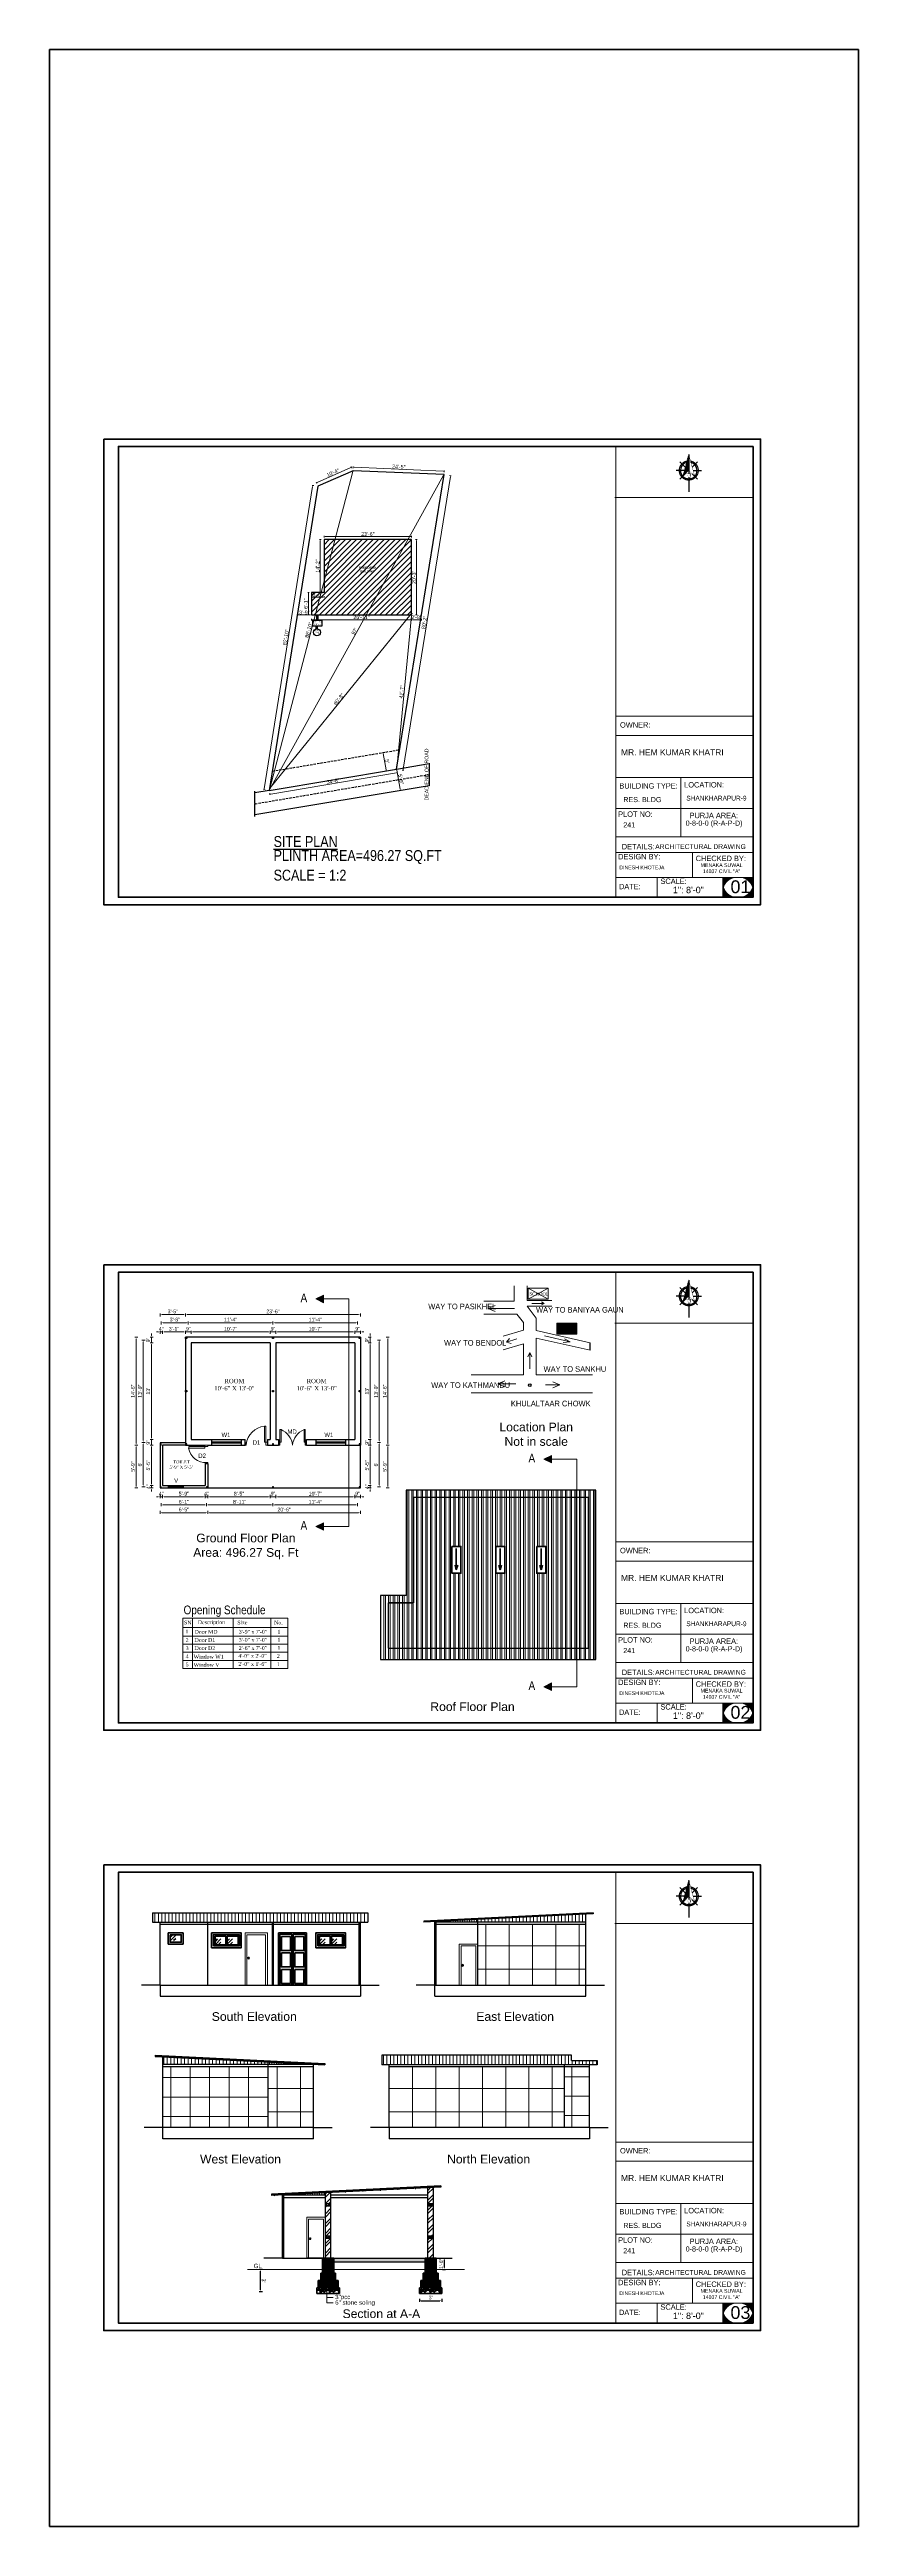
# Model space of a CAD drawing. Header units: inches. Extents: x 376358 to 406049, y -63575 to -53607.
# Drawn here: x 396107 to 397410, y -63575 to -59582 of the extents above; entities that cross this region are included whole.
import ezdxf

# ---------------------------------------------------------------- set-up
doc = ezdxf.new("R2010")
doc.units = ezdxf.units.IN
doc.header["$LTSCALE"] = 2
doc.header["$MEASUREMENT"] = 0
doc.header["$PDMODE"] = 34
doc.linetypes.add('DASHED2', pattern=[0.375, 0.25, -0.125])
doc.layers.get('0').update_dxf_attribs({"linetype": 'CONTINUOUS'})
doc.layers.get('DEFPOINTS').update_dxf_attribs({"color": 141, "linetype": 'CONTINUOUS'})
for name, color, linetype, lineweight in [('1', 7, 'CONTINUOUS', 13), ('DIM_LINE', 173, 'CONTINUOUS', 20), ('dimension', 160, 'CONTINUOUS', 15), ('DIMENTION', 140, 'CONTINUOUS', 0), ('door', 20, 'CONTINUOUS', 35), ('OUTLINE', 1, 'CONTINUOUS', 25), ('Rebars', 1, 'CONTINUOUS', 13), ('Siteplan', 7, 'CONTINUOUS', 30), ('steps', 253, 'CONTINUOUS', 20), ('TEXT', 181, 'CONTINUOUS', 25), ('WALL - A', 1, 'CONTINUOUS', 40)]:
    doc.layers.add(name, color=color, linetype=linetype, lineweight=lineweight)
doc.layers.add('Normal Wall', color=7, linetype='CONTINUOUS', lineweight=35, true_color=0xffaf89)
doc.layers.add('Rear Wall', color=7, linetype='CONTINUOUS', lineweight=20, true_color=0xd4e480)
doc.layers.add('plan wall', color=7, linetype='CONTINUOUS')
doc.styles.add('DIM', font='arial.ttf', dxfattribs={"width": 0.8})
doc.styles.add('Lettring Text', font='arial.ttf')
doc.styles.get("Standard").update_dxf_attribs({"font": 'ARIALN.TTF'})
doc.styles.add('SwissBT', font='swiss.ttf', dxfattribs={"height": 12})
doc.styles.add('TIMES', font='times.ttf')
doc.styles.add('times new roman', font='times.ttf', dxfattribs={"height": 7})
doc.dimstyles.new('Copy of Standard', dxfattribs={"dimtxt": 6, "dimasz": 2.875, "dimexe": 2, "dimexo": 4, "dimgap": 2, "dimtad": 1, "dimdec": 0, "dimrnd": 1, "dimzin": 0, "dimdsep": 46, "dimlunit": 4, "dimtxsty": 'Lettring Text', "dimcen": 0.1, "dimclrd": 7, "dimclre": 7, "dimclrt": 7, "dimazin": 0, "dimtfac": 0.645, "dimtdec": 0, "dimtmove": 1, "dimatfit": 0, "dimfxl": 3, "dimfxlon": 1, "dimtfillclr": 256, "dimtolj": 1, "dimtzin": 0, "dimlwd": -1, "dimlwe": -1, "dimarcsym": 2})
pattern_1 = [(90, (-2691.733, -1725.428), (-7.5, 0), []), (90, (-2689.233, -1722.928), (-7.5, 0), [])]
pattern_2 = [(45, (-6364.692, -2404.207), (-7.9549513, 7.9549513), []), (45, (-6359.388, -2404.207), (-7.9549513, 7.9549513), [])]
pattern_3 = [(228.0127875, (35510.4453, -32411.4439), (-120, -135), [2.01804, -199.7863207]), (184.96974073, (35509.09525, -32412.9439), (180, 15), [3.46302, -342.8388714]), (132.51044708, (35505.64525, -32413.2439), (150, -165), [2.44182, -241.74048894]), (267.273689, (35499.79525, -32416.9939), (15, 300), [3.15357, -312.2033706]), (292.83365418, (35499.64525, -32420.1439), (-75, 180), [3.092325, -306.1405969]), (357.273689, (35500.84525, -32422.9939), (-300, 15), [3.15357, -312.2033706]), (37.69424047, (35503.99525, -32423.1439), (-195, -150), [4.170435, -412.87272823]), (72.25532837, (35507.29525, -32420.5939), (105, 330), [3.93732, -389.79482245]), (121.42956562, (35508.49525, -32416.8439), (-120, 195), [3.16425, -313.26109665]), (175.2363583, (35506.8453, -32414.1439), (165, -15), [3.61248, -177.0114387]), (222.3974378, (35503.24525, -32413.8439), (-180, -165), [4.67172, -462.5006251]), (138.81407483, (35514.6453, -32417.1439), (-105, 90), [1.594515, -157.8576722]), (171.4692344, (35513.44525, -32416.0939), (195, -30), [3.033555, -300.32267124]), (225, (35510.445, -32415.644), (-2e-15, -15), [2.121315, -19.09188844]), (203.1985905, (35509.3953, -32413.844), (75, 30), [1.14237, -113.0942266]), (291.8014095, (35508.3453, -32414.294), (-15, 45), [1.615545, -79.1619271]), (30.9637565, (35508.9453, -32415.794), (45, 30), [2.623935, -84.8403434]), (161.5650512, (35511.1953, -32414.444), (30, -15), [1.897365, -45.5367999]), (16.38954033, (35499.64525, -32414.2939), (150, 45), [2.658, -263.1426772]), (70.34617594, (35502.1953, -32413.5439), (-60, -165), [2.229915, -220.7611162]), (293.1985905, (35511.1953, -32411.444), (-30, 75), [2.284725, -111.9518716]), (343.61045967, (35512.09525, -32413.5439), (-150, 45), [2.658, -263.1426772]), (339.4439548, (35499.6453, -32423.5939), (-75, 30), [2.5632, -125.5968562]), (294.77514057, (35502.0453, -32424.4939), (-75, 165), [2.14767, -212.61964595]), (66.8014095, (35511.3453, -32426.444), (30, 75), [2.284725, -111.9518716]), (17.35402464, (35512.24525, -32424.3439), (-195, -60), [2.514465, -248.9313542]), (69.4439548, (35503.9953, -32426.4439), (-30, -75), [1.2816, -126.8784562]), (101.3099325, (35510.4453, -32426.444), (-15, 60), [0.76485, -75.7204427]), (165.9637565, (35510.2953, -32425.694), (45, -15), [3.092325, -58.7542594]), (186.00900596, (35507.29525, -32424.9439), (150, 15), [2.86575, -283.7088476]), (303.6900675, (35508.9453, -32417.144), (-15, 30), [2.16333, -51.91993913]), (353.15722659, (35510.14525, -32418.9439), (255, -30), [3.77691, -373.91343936]), (60.9453959, (35513.8953, -32419.3939), (-60, -105), [1.54434, -152.8901121]), (90, (35514.645, -32418.044), (-15, 15), [0.9, -14.1]), (120.25643716, (35506.9953, -32424.4939), (60, -105), [2.08386, -206.30279984]), (48.0127875, (35505.9453, -32422.6939), (120, 135), [4.03608, -197.7682807]), (0, (35508.645, -32419.694), (15, 15), [3.9, -11.1]), (325.30484647, (35512.54525, -32419.6939), (150, -105), [2.37171, -234.7991145]), (254.0546041, (35514.4953, -32421.044), (-15, -60), [2.18403, -107.01761834]), (207.64597536, (35513.89525, -32423.1439), (-285, -150), [3.555975, -352.04211273]), (175.42607874, (35510.74525, -32424.7939), (-195, 15), [3.761985, -372.4361011])]
pattern_4 = [(50, (332227.8124, 53369.911), (5.73808146, -0.50201708), [0.6, -6.6]), (355, (332227.8124, 53369.911), (-1.11001067, 6.01753707), [0.48, -5.28]), (100.4514, (332228.2906, 53369.869), (4.62807505, 5.51551634), [0.50992152, -5.6091369]), (46.1842, (332227.8124, 53371.511), (8.5379284, -1.3241521), [0.9, -9.9]), (96.6356, (332228.524, 53371.4005), (7.47730164, 7.79294297), [0.7648823, -8.413704]), (351.1842, (332227.812, 53371.511), (7.47729556, 7.7929488), [0.72, -7.92]), (21, (332228.6124, 53371.111), (4.77525642, -3.22095113), [0.6, -6.6]), (326, (332228.6124, 53371.111), (1.94652266, 5.80120036), [0.48, -5.28]), (71.4514, (332229.0103, 53370.8424), (6.72178103, 2.58024397), [0.50992152, -5.6091369]), (37.5, (332227.8124, 53369.9108), (0.097278843, 2.66315083), [0, -5.216, 0, -5.36, 0, -5.3]), (7.5, (332227.8124, 53369.9108), (2.1045563, 3.155293695), [0, -3.056, 0, -5.096, 0, -2.02]), (327.5, (332226.0284, 53369.9108), (4.27057949, -0.180438974), [0, -2, 0, -6.24, 0, -8.28]), (317.5, (332225.2284, 53369.911), (4.66548935, 0.80083986), [0, -2.6, 0, -4.144, 0, -5.88])]
pattern_5 = [(50, (332392.8124, 53369.911), (5.73808146, -0.50201708), [0.6, -6.6]), (355, (332392.8124, 53369.911), (-1.11001067, 6.01753707), [0.48, -5.28]), (100.4514, (332393.2906, 53369.869), (4.62807505, 5.51551634), [0.50992152, -5.6091369]), (46.1842, (332392.8124, 53371.511), (8.5379284, -1.3241521), [0.9, -9.9]), (96.6356, (332393.524, 53371.4005), (7.47730164, 7.79294297), [0.7648823, -8.413704]), (351.1842, (332392.812, 53371.511), (7.47729556, 7.7929488), [0.72, -7.92]), (21, (332393.6124, 53371.111), (4.77525642, -3.22095113), [0.6, -6.6]), (326, (332393.6124, 53371.111), (1.94652266, 5.80120036), [0.48, -5.28]), (71.4514, (332394.0103, 53370.8424), (6.72178103, 2.58024397), [0.50992152, -5.6091369]), (37.5, (332392.8124, 53369.9108), (0.097278843, 2.66315083), [0, -5.216, 0, -5.36, 0, -5.3]), (7.5, (332392.8124, 53369.9108), (2.1045563, 3.155293695), [0, -3.056, 0, -5.096, 0, -2.02]), (327.5, (332391.0284, 53369.9108), (4.27057949, -0.180438974), [0, -2, 0, -6.24, 0, -8.28]), (317.5, (332390.2284, 53369.911), (4.66548935, 0.80083986), [0, -2.6, 0, -4.144, 0, -5.88])]

# ---------------------------------------------------------------- blocks, each defined once
blk = doc.blocks.new('*X29')
at = {"color": 0}
for p, q in [((145, -418.3), (147.6, -415.6)), ((145.2, -417.5), (147.6, -415.1)), ((145.4, -416.8), (147.6, -414.5)), ((145.6, -416.1), (147.6, -414)), ((145.8, -415.3), (147.6, -413.5)), ((146, -414.6), (147.6, -412.9)), ((146.2, -413.9), (147.6, -412.4)), ((146.4, -413.1), (147.6, -411.9)), ((146.6, -412.4), (147.6, -411.3)), ((146.8, -411.7), (147.6, -410.8)), ((147, -411), (147.6, -410.3)), ((147.2, -410.2), (147.6, -409.8)), ((147.4, -409.5), (147.6, -409.2)), ((147.6, -408.8), (147.6, -408.7)), ((142.8, -426.3), (147.6, -421.4)), ((143, -425.6), (147.6, -420.9)), ((143.2, -424.8), (147.6, -420.4)), ((143.4, -424.1), (147.6, -419.8)), ((143.6, -423.4), (147.6, -419.3)), ((143.8, -422.6), (147.6, -418.8)), ((144, -421.9), (147.6, -418.2)), ((144.2, -421.2), (147.6, -417.7)), ((144.4, -420.4), (147.6, -417.2)), ((144.6, -419.7), (147.6, -416.7)), ((144.8, -419), (147.6, -416.1))]:
    blk.add_line(p, q, dxfattribs=at)
blk = doc.blocks.new('NORTH_15')
for p, q in [((-13.4, 0), (2.7, 0)), ((-2.9, 2.9), (-7.4, 7.4)), ((0, 3.7), (0, 10.6)), ((2.9, 2.9), (7.4, 7.4)), ((5.5, 0), (17.8, 0)), ((-2.9, -2.9), (-7.4, -7.4)), ((0, -3.7), (0, -10.6)), ((2.9, -2.9), (7.4, -7.4))]:
    blk.add_line(p, q)
for points, const_width in [([(5, -5), (-13.4, 0), (4.9, 5), (0, 0), (5, -5)], 0.3), ([(5.9, -1.5), (6, -1.5), (6.1, -1.5), (6.1, -1.5), (6.2, -1.5), (6.2, -1.5), (6.3, -1.5), (6.3, -1.5), (6.3, -1.4), (6.3, -1.4), (6.3, -1.4), (6.3, -1.3), (6.4, -1.3), (6.4, -1.2), (6.4, -1.2), (6.4, -1.1), (6.4, -1), (6.5, -1), (6.5, -2.3), (6.4, -2.3), (6.4, -2.3), (6.4, -2.2), (6.4, -2.2), (6.4, -2.1), (6.4, -2), (6.3, -2), (6.3, -1.9), (6.3, -1.9), (6.3, -1.9), (6.3, -1.9), (6.3, -1.8), (6.2, -1.8), (6.2, -1.8), (6.1, -1.8), (6.1, -1.8), (6, -1.8), (5.9, -1.8), (2.7, -1.8), (2.7, -2.3), (2.5, -2.3), (2.5, -0.2), (4.7, 1.4), (3.1, 1.4), (3.1, 1.4), (3, 1.4), (2.9, 1.4), (2.9, 1.4), (2.8, 1.4), (2.8, 1.4), (2.8, 1.4), (2.8, 1.3), (2.7, 1.3), (2.7, 1.3), (2.7, 1.2), (2.7, 1.2), (2.7, 1.1), (2.7, 1), (2.7, 1), (2.7, 0.9), (2.7, 0.9), (2.5, 0.9), (2.5, 2.2), (2.7, 2.2), (2.7, 2.2), (2.7, 2.1), (2.7, 2), (2.7, 2), (2.7, 1.9), (2.7, 1.9), (2.7, 1.8), (2.7, 1.8), (2.7, 1.8), (2.8, 1.7), (2.8, 1.7), (2.8, 1.7), (2.9, 1.7), (2.9, 1.7), (3, 1.7), (3.1, 1.7), (3.1, 1.7), (6.5, 1.7), (6.5, 0.8), (3.3, -1.5), (5.9, -1.5), (5.9, -1.5)], 0.1)]:
    blk.add_lwpolyline(points, dxfattribs=dict(const_width=const_width))
at = {"const_width": 1}
for points in [[(0, -8, 1), (0, 8, 0.359415), (-7.9, 1.5, 1)], [(-7.9, -1.5, 0.359415), (0, -8, 1)]]:
    blk.add_lwpolyline(points, format="xyb", dxfattribs=at)
for start, end in [(90, 164.973), (270, 90), (195.027, 270)]:
    blk.add_arc((0, 0), 7, start, end)
at = {"rotation": 90}
blk.add_blockref('*X29', (-421.9, -147.6), dxfattribs=at)
blk = doc.blocks.new('A$C0BDB7EE9')
at = {"layer": 'Siteplan', "xscale": 2.999999999999779, "yscale": 2.999999999999779, "zscale": 2.999999999999779, "rotation": 247.8612575918487}
blk.add_blockref('NORTH_15', (20.2, 49.5), dxfattribs=at)
blk = doc.blocks.new('A$C327B4BBD')
at = {"layer": 'DIMENTION', "ltscale": 0.3, "xscale": 1.171875000000082, "yscale": 1.171875000000082, "zscale": 1.171875000000082, "rotation": 112.1387424081494}
blk.add_blockref('A$C0BDB7EE9', (16.1, 0), dxfattribs=at)
blk = doc.blocks.new('*D1391')
at = {"layer": 'DEFPOINTS', "color": 0, "ltscale": 0.5, "transparency": 16777216}
for p in [(396870.8, -58853.2), (396870.3, -58864.2), (397163.5, -58876.7)]:
    blk.add_point(p, dxfattribs=at)
at = {"layer": 'steps', "color": 7, "ltscale": 0.5, "transparency": 16777216}
for p, q in [((396870.7, -58856.2), (396870.9, -58851.2)), ((397161.1, -58865.6), (396873.7, -58853.3)), ((397163.8, -58868.7), (397164, -58863.7))]:
    blk.add_line(p, q, dxfattribs=at)
for points in [[(396873.7, -58852.8), (396873.7, -58853.8), (396870.8, -58853.2)], [(397161.1, -58865.1), (397161.1, -58866.1), (397164, -58865.7)]]:
    blk.add_solid(points, dxfattribs=at)
at = {"layer": 'steps', "color": 7, "ltscale": 0.5, "transparency": 16777216, "insert": (397017.7, -58851.3), "char_height": 12, "attachment_point": 5, "rotation": 357.54472, "style": 'Lettring Text'}
blk.add_mtext('\\A1;24\'-5"', dxfattribs=at)
blk = doc.blocks.new('*D1392')
at = {"layer": 'DEFPOINTS', "color": 0, "ltscale": 0.5, "transparency": 16777216}
for p in [(396752, -58903.1), (396757, -58914.5), (396870.3, -58864.2)]:
    blk.add_point(p, dxfattribs=at)
at = {"layer": 'steps', "color": 7, "ltscale": 0.5, "transparency": 16777216}
for p, q in [((396862.7, -58854), (396754.6, -58902)), ((396866.5, -58855.6), (396864.5, -58851)), ((396753.2, -58905.9), (396751.2, -58901.3))]:
    blk.add_line(p, q, dxfattribs=at)
for points in [[(396862.5, -58853.6), (396862.9, -58854.4), (396865.3, -58852.8)], [(396754.4, -58901.5), (396754.8, -58902.4), (396752, -58903.1)]]:
    blk.add_solid(points, dxfattribs=at)
at = {"layer": 'steps', "color": 7, "ltscale": 0.5, "transparency": 16777216, "insert": (396805.4, -58870.6), "char_height": 12, "attachment_point": 5, "rotation": 23.93654, "style": 'Lettring Text'}
blk.add_mtext('\\A1;10\'-4"', dxfattribs=at)
blk = doc.blocks.new('*D1393')
at = {"layer": 'DEFPOINTS', "color": 0, "ltscale": 0.5, "transparency": 16777216}
for p in [(396757, -58914.5), (396583.9, -59892.9), (396600.3, -59895.6)]:
    blk.add_point(p, dxfattribs=at)
at = {"layer": 'steps', "color": 7, "ltscale": 0.5, "transparency": 16777216}
for p, q in [((396740.2, -58914.7), (396584.4, -59890.1)), ((396743.6, -58912.3), (396738.7, -58911.5)), ((396586.9, -59893.4), (396582, -59892.6))]:
    blk.add_line(p, q, dxfattribs=at)
for points in [[(396739.7, -58914.6), (396740.7, -58914.7), (396740.6, -58911.8)], [(396583.9, -59890), (396584.9, -59890.2), (396583.9, -59892.9)]]:
    blk.add_solid(points, dxfattribs=at)
at = {"layer": 'steps', "color": 7, "ltscale": 0.5, "transparency": 16777216, "insert": (396654.3, -59401.1), "char_height": 12, "attachment_point": 5, "rotation": 80.92607, "style": 'Lettring Text'}
blk.add_mtext('\\A1;82\'-10"', dxfattribs=at)
blk = doc.blocks.new('*D1395')
at = {"layer": 'DEFPOINTS', "color": 0, "ltscale": 0.5, "transparency": 16777216}
for p in [(397163.5, -58876.7), (397184.4, -58880.1), (397010.8, -59826.4)]:
    blk.add_point(p, dxfattribs=at)
at = {"layer": 'steps', "color": 7, "ltscale": 0.5, "transparency": 16777216}
for p, q in [((397032.2, -59826.9), (397183.9, -58882.9)), ((397181.4, -58879.6), (397186.4, -58880.4)), ((397028.7, -59829.3), (397033.7, -59830.1))]:
    blk.add_line(p, q, dxfattribs=at)
for points in [[(397183.5, -58882.9), (397184.4, -58883), (397184.4, -58880.1)], [(397031.7, -59826.9), (397032.6, -59827), (397031.7, -59829.8)]]:
    blk.add_solid(points, dxfattribs=at)
at = {"layer": 'steps', "color": 7, "ltscale": 0.5, "transparency": 16777216, "insert": (397100, -59353.6), "char_height": 12, "attachment_point": 5, "rotation": 80.86701, "style": 'Lettring Text'}
blk.add_mtext('\\A1;80\'-2"', dxfattribs=at)
blk = doc.blocks.new('*D1396')
at = {"layer": 'DEFPOINTS', "color": 0, "ltscale": 0.5, "transparency": 16777216}
for p in [(396600.3, -59895.6), (397010.8, -59826.4), (397012.8, -59838.2)]:
    blk.add_point(p, dxfattribs=at)
at = {"layer": 'steps', "color": 7, "ltscale": 0.5, "transparency": 16777216}
for p, q in [((396605.2, -59906.9), (397010, -59838.7)), ((397012.3, -59835.2), (397013.1, -59840.2)), ((396601.8, -59904.4), (396602.7, -59909.3))]:
    blk.add_line(p, q, dxfattribs=at)
for points in [[(397009.9, -59838.2), (397010, -59839.2), (397012.8, -59838.2)], [(396605.1, -59906.4), (396605.2, -59907.3), (396602.3, -59907.3)]]:
    blk.add_solid(points, dxfattribs=at)
at = {"layer": 'steps', "color": 7, "ltscale": 0.5, "transparency": 16777216, "insert": (396806.2, -59864.8), "char_height": 12, "attachment_point": 5, "rotation": 9.56163, "style": 'Lettring Text'}
blk.add_mtext('\\A1;34\'-8"', dxfattribs=at)
blk = doc.blocks.new('*D1397')
at = {"layer": 'DEFPOINTS', "color": 0, "ltscale": 0.5, "transparency": 16777216}
for p in [(397115.4, -59808.8), (397115.4, -59878.8), (397115.4, -59878.8)]:
    blk.add_point(p, dxfattribs=at)
at = {"layer": 'steps', "color": 7, "ltscale": 0.5, "transparency": 16777216}
for p, q in [((397115.4, -59808.8), (397117.4, -59808.8)), ((397115.4, -59811.7), (397115.4, -59875.9)), ((397115.4, -59878.8), (397117.4, -59878.8))]:
    blk.add_line(p, q, dxfattribs=at)
for points in [[(397115, -59811.7), (397115.9, -59811.7), (397115.4, -59808.8)], [(397115, -59875.9), (397115.9, -59875.9), (397115.4, -59878.8)]]:
    blk.add_solid(points, dxfattribs=at)
at = {"layer": 'steps', "color": 7, "ltscale": 0.5, "transparency": 16777216, "insert": (397107.2, -59843.8), "char_height": 12, "attachment_point": 5, "rotation": 90, "style": 'Lettring Text'}
blk.add_mtext('\\A1;DEAD END OF ROAD', dxfattribs=at)
blk = doc.blocks.new('*D1398')
at = {"layer": 'DEFPOINTS', "color": 0, "ltscale": 0.5, "transparency": 16777216}
for p in [(397163.5, -58876.7), (397163.5, -58876.7), (396600.3, -59895.6)]:
    blk.add_point(p, dxfattribs=at)
at = {"layer": 'steps', "color": 7, "ltscale": 0.5, "transparency": 16777216}
for p, q in [((396601.7, -59893.1), (397162.1, -58879.2)), ((397163.5, -58876.7), (397161.7, -58875.8)), ((396600.3, -59895.6), (396598.6, -59894.6))]:
    blk.add_line(p, q, dxfattribs=at)
for points in [[(397161.7, -58879), (397162.5, -58879.5), (397163.5, -58876.7)], [(396601.3, -59892.8), (396602.2, -59893.3), (396600.3, -59895.6)]]:
    blk.add_solid(points, dxfattribs=at)
at = {"layer": 'steps', "color": 7, "ltscale": 0.5, "transparency": 16777216, "insert": (396874.8, -59382.2), "char_height": 12, "attachment_point": 5, "rotation": 61.06932, "style": 'Lettring Text'}
blk.add_mtext("\\A1;97'", dxfattribs=at)
blk = doc.blocks.new('*D1394')
at = {"layer": 'DEFPOINTS', "color": 0, "ltscale": 0.5, "transparency": 16777216}
for p in [(396870.3, -58864.2), (396600.3, -59895.6), (396600.3, -59895.6)]:
    blk.add_point(p, dxfattribs=at)
at = {"layer": 'steps', "color": 7, "ltscale": 0.5, "transparency": 16777216}
for p, q in [((396869.6, -58866.9), (396601.1, -59892.8)), ((396870.3, -58864.2), (396868.4, -58863.7)), ((396600.3, -59895.6), (396598.4, -59895.1))]:
    blk.add_line(p, q, dxfattribs=at)
for points in [[(396869.1, -58866.8), (396870.1, -58867.1), (396870.3, -58864.2)], [(396600.6, -59892.7), (396601.5, -59892.9), (396600.3, -59895.6)]]:
    blk.add_solid(points, dxfattribs=at)
at = {"layer": 'steps', "color": 7, "ltscale": 0.5, "transparency": 16777216, "insert": (396727.5, -59377.8), "char_height": 12, "attachment_point": 5, "rotation": 75.33104, "style": 'Lettring Text'}
blk.add_mtext('\\A1;88\'-10"', dxfattribs=at)
blk = doc.blocks.new('*D1399')
at = {"layer": 'DEFPOINTS', "color": 0, "ltscale": 0.5, "transparency": 16777216}
for p in [(396777.1, -59076.6), (396777.1, -59086.5), (397058.9, -59086.5)]:
    blk.add_point(p, dxfattribs=at)
at = {"layer": 'steps', "color": 7, "ltscale": 0.5, "transparency": 16777216}
for p, q in [((396777.1, -59079.6), (396777.1, -59074.6)), ((397056, -59076.6), (396780, -59076.6)), ((397058.9, -59079.6), (397058.9, -59074.6))]:
    blk.add_line(p, q, dxfattribs=at)
for points in [[(396780, -59076.1), (396780, -59077.1), (396777.1, -59076.6)], [(397056, -59076.1), (397056, -59077.1), (397058.9, -59076.6)]]:
    blk.add_solid(points, dxfattribs=at)
at = {"layer": 'steps', "color": 7, "ltscale": 0.5, "transparency": 16777216, "insert": (396918, -59068.4), "char_height": 12, "attachment_point": 5, "style": 'Lettring Text'}
blk.add_mtext('\\A1;23\'-6"', dxfattribs=at)
blk = doc.blocks.new('*D1400')
at = {"layer": 'DEFPOINTS', "color": 0, "ltscale": 0.5, "transparency": 16777216}
for p in [(396777.1, -59086.5), (396764.4, -59256.5), (396777.1, -59256.5)]:
    blk.add_point(p, dxfattribs=at)
at = {"layer": 'steps', "color": 7, "ltscale": 0.5, "transparency": 16777216}
for p, q in [((396767.4, -59086.5), (396762.4, -59086.5)), ((396764.4, -59089.4), (396764.4, -59253.7)), ((396767.4, -59256.5), (396762.4, -59256.5))]:
    blk.add_line(p, q, dxfattribs=at)
for points in [[(396764, -59089.4), (396764.9, -59089.4), (396764.4, -59086.5)], [(396764, -59253.7), (396764.9, -59253.7), (396764.4, -59256.5)]]:
    blk.add_solid(points, dxfattribs=at)
at = {"layer": 'steps', "color": 7, "ltscale": 0.5, "transparency": 16777216, "insert": (396756.4, -59171.5), "char_height": 12, "attachment_point": 5, "rotation": 90, "style": 'Lettring Text'}
blk.add_mtext('\\A1;14\'-2"', dxfattribs=at)
blk = doc.blocks.new('*D1408')
at = {"layer": 'DEFPOINTS', "color": 0, "ltscale": 0.5, "transparency": 16777216}
for p in [(396736.1, -59256.5), (396777.1, -59256.5), (396736.1, -59271.6)]:
    blk.add_point(p, dxfattribs=at)
at = {"layer": 'steps', "color": 7, "ltscale": 0.5, "transparency": 16777216}
for p, q in [((396736.1, -59268.6), (396736.1, -59273.6)), ((396774.2, -59271.6), (396739, -59271.6)), ((396777.1, -59268.6), (396777.1, -59273.6))]:
    blk.add_line(p, q, dxfattribs=at)
for points in [[(396739, -59271.2), (396739, -59272.1), (396736.1, -59271.6)], [(396774.2, -59271.2), (396774.2, -59272.1), (396777.1, -59271.6)]]:
    blk.add_solid(points, dxfattribs=at)
at = {"layer": 'steps', "color": 7, "ltscale": 0.5, "transparency": 16777216, "insert": (396756.6, -59263.5), "char_height": 12, "attachment_point": 5, "style": 'Lettring Text'}
blk.add_mtext('\\A1;3\'-5"', dxfattribs=at)
blk = doc.blocks.new('*D1401')
at = {"layer": 'DEFPOINTS', "color": 0, "ltscale": 0.5, "transparency": 16777216}
for p in [(396736.1, -59256.5), (396726.5, -59329.5), (396736.1, -59329.5)]:
    blk.add_point(p, dxfattribs=at)
at = {"layer": 'steps', "color": 7, "ltscale": 0.5, "transparency": 16777216}
for p, q in [((396729.5, -59256.5), (396724.5, -59256.5)), ((396729.5, -59329.5), (396724.5, -59329.5)), ((396726.5, -59259.4), (396726.5, -59326.7))]:
    blk.add_line(p, q, dxfattribs=at)
for points in [[(396726.1, -59259.4), (396727, -59259.4), (396726.5, -59256.5)], [(396726.1, -59326.7), (396727, -59326.7), (396726.5, -59329.5)]]:
    blk.add_solid(points, dxfattribs=at)
at = {"layer": 'steps', "color": 7, "ltscale": 0.5, "transparency": 16777216, "insert": (396718.4, -59293), "char_height": 12, "attachment_point": 5, "rotation": 90, "style": 'Lettring Text'}
blk.add_mtext('\\A1;6\'-1"', dxfattribs=at)
blk = doc.blocks.new('*D1402')
at = {"layer": 'DEFPOINTS', "color": 0, "ltscale": 0.5, "transparency": 16777216}
for p in [(396736.1, -59329.5), (397058.9, -59329.5), (397058.9, -59345.1)]:
    blk.add_point(p, dxfattribs=at)
at = {"layer": 'steps', "color": 7, "ltscale": 0.5, "transparency": 16777216}
for p, q in [((396736.1, -59342.1), (396736.1, -59347.1)), ((396739, -59345.1), (397056, -59345.1)), ((397058.9, -59342.1), (397058.9, -59347.1))]:
    blk.add_line(p, q, dxfattribs=at)
for points in [[(396739, -59344.6), (396739, -59345.5), (396736.1, -59345.1)], [(397056, -59344.6), (397056, -59345.5), (397058.9, -59345.1)]]:
    blk.add_solid(points, dxfattribs=at)
at = {"layer": 'steps', "color": 7, "ltscale": 0.5, "transparency": 16777216, "insert": (396897.5, -59336.9), "char_height": 12, "attachment_point": 5, "style": 'Lettring Text'}
blk.add_mtext('\\A1;26\'-11"', dxfattribs=at)
blk = doc.blocks.new('*D1403')
at = {"layer": 'DEFPOINTS', "color": 0, "ltscale": 0.5, "transparency": 16777216}
for p in [(397058.9, -59086.5), (397074.8, -59086.5), (397058.9, -59329.5)]:
    blk.add_point(p, dxfattribs=at)
at = {"layer": 'steps', "color": 7, "ltscale": 0.5, "transparency": 16777216}
for p, q in [((397071.8, -59086.5), (397076.8, -59086.5)), ((397074.8, -59326.7), (397074.8, -59089.4)), ((397071.8, -59329.5), (397076.8, -59329.5))]:
    blk.add_line(p, q, dxfattribs=at)
for points in [[(397074.3, -59089.4), (397075.3, -59089.4), (397074.8, -59086.5)], [(397074.3, -59326.7), (397075.3, -59326.7), (397074.8, -59329.5)]]:
    blk.add_solid(points, dxfattribs=at)
at = {"layer": 'steps', "color": 7, "ltscale": 0.5, "transparency": 16777216, "insert": (397066.6, -59208), "char_height": 12, "attachment_point": 5, "rotation": 90, "style": 'Lettring Text'}
blk.add_mtext('\\A1;20\'-3"', dxfattribs=at)
blk = doc.blocks.new('*D1389')
at = {"layer": 'DEFPOINTS', "color": 0, "ltscale": 0.5, "transparency": 16777216}
for p in [(396967.3, -59772.9), (397000.8, -59767.3), (397010.8, -59826.4)]:
    blk.add_point(p, dxfattribs=at)
at = {"layer": 'steps', "color": 7, "ltscale": 0.5, "transparency": 16777216}
for p, q in [((396970.2, -59772.4), (396965.3, -59773.2)), ((396976.8, -59829.2), (396967.8, -59775.7)), ((396980.2, -59831.6), (396975.3, -59832.4))]:
    blk.add_line(p, q, dxfattribs=at)
for points in [[(396968.2, -59775.7), (396967.3, -59775.8), (396967.3, -59772.9)], [(396977.2, -59829.2), (396976.3, -59829.3), (396977.3, -59832.1)]]:
    blk.add_solid(points, dxfattribs=at)
at = {"layer": 'steps', "color": 7, "ltscale": 0.5, "transparency": 16777216, "insert": (396980.3, -59801.1), "char_height": 12, "attachment_point": 5, "rotation": 279.56163, "style": 'Lettring Text'}
blk.add_mtext("\\A1;5'", dxfattribs=at)
blk = doc.blocks.new('*D1390')
at = {"layer": 'DEFPOINTS', "color": 0, "ltscale": 0.5, "transparency": 16777216}
for p in [(396805.6, -59861), (397010.9, -59826.4), (396817, -59929)]:
    blk.add_point(p, dxfattribs=at)
at = {"layer": 'steps', "color": 7, "ltscale": 0.5, "transparency": 16777216}
for p, q in [((397007.9, -59826.9), (397012.8, -59826.1)), ((397021.8, -59891.6), (397011.3, -59829.3)), ((397019.4, -59895), (397024.3, -59894.1))]:
    blk.add_line(p, q, dxfattribs=at)
for points in [[(397011.8, -59829.2), (397010.9, -59829.3), (397010.9, -59826.4)], [(397022.3, -59891.5), (397021.4, -59891.7), (397022.3, -59894.5)]]:
    blk.add_solid(points, dxfattribs=at)
at = {"layer": 'steps', "color": 7, "ltscale": 0.5, "transparency": 16777216, "insert": (397024.6, -59859.1), "char_height": 12, "attachment_point": 5, "rotation": 279.56163, "style": 'Lettring Text'}
blk.add_mtext('\\A1;5\'-9"', dxfattribs=at)
blk = doc.blocks.new('*D1404')
at = {"layer": 'DEFPOINTS', "color": 0, "ltscale": 0.5, "transparency": 16777216}
for p in [(396690.7, -59329.5), (396690.7, -59329.5), (396736.1, -59329.5)]:
    blk.add_point(p, dxfattribs=at)
at = {"layer": 'steps', "color": 7, "ltscale": 0.5, "transparency": 16777216}
for p, q in [((396690.7, -59329.5), (396690.7, -59327.5)), ((396733.2, -59329.5), (396693.6, -59329.5)), ((396736.1, -59329.5), (396736.1, -59327.5))]:
    blk.add_line(p, q, dxfattribs=at)
for points in [[(396693.6, -59329.1), (396693.6, -59330), (396690.7, -59329.5)], [(396733.2, -59329.1), (396733.2, -59330), (396736.1, -59329.5)]]:
    blk.add_solid(points, dxfattribs=at)
at = {"layer": 'steps', "color": 7, "ltscale": 0.5, "transparency": 16777216, "insert": (396713.4, -59321.4), "char_height": 12, "attachment_point": 5, "style": 'Lettring Text'}
blk.add_mtext('\\A1;3\'-9"', dxfattribs=at)
blk = doc.blocks.new('*D1405')
at = {"layer": 'DEFPOINTS', "color": 0, "ltscale": 0.5, "transparency": 16777216}
for p in [(397090.7, -59329.5), (397058.9, -59345.1), (397090.7, -59345.1)]:
    blk.add_point(p, dxfattribs=at)
at = {"layer": 'steps', "color": 7, "ltscale": 0.5, "transparency": 16777216}
for p, q in [((397058.9, -59345.1), (397058.9, -59343.1)), ((397061.7, -59345.1), (397087.8, -59345.1)), ((397090.7, -59342.1), (397090.7, -59347.1))]:
    blk.add_line(p, q, dxfattribs=at)
for points in [[(397061.7, -59344.6), (397061.7, -59345.5), (397058.9, -59345.1)], [(397087.8, -59344.6), (397087.8, -59345.5), (397090.7, -59345.1)]]:
    blk.add_solid(points, dxfattribs=at)
at = {"layer": 'steps', "color": 7, "ltscale": 0.5, "transparency": 16777216, "insert": (397074.8, -59336.9), "char_height": 12, "attachment_point": 5, "style": 'Lettring Text'}
blk.add_mtext('\\A1;2\'-8"', dxfattribs=at)
blk = doc.blocks.new('*D1406')
at = {"layer": 'DEFPOINTS', "color": 0, "ltscale": 0.5, "transparency": 16777216}
for p in [(397058.9, -59329.5), (397058.9, -59329.5), (397010.9, -59826.4)]:
    blk.add_point(p, dxfattribs=at)
at = {"layer": 'steps', "color": 7, "ltscale": 0.5, "transparency": 16777216}
for p, q in [((397011.1, -59823.6), (397058.6, -59332.4)), ((397058.9, -59329.5), (397060.9, -59329.7)), ((397010.9, -59826.4), (397012.9, -59826.6))]:
    blk.add_line(p, q, dxfattribs=at)
for points in [[(397058.1, -59332.4), (397059.1, -59332.4), (397058.9, -59329.5)], [(397010.7, -59823.5), (397011.6, -59823.6), (397010.9, -59826.4)]]:
    blk.add_solid(points, dxfattribs=at)
at = {"layer": 'steps', "color": 7, "ltscale": 0.5, "transparency": 16777216, "insert": (397026.9, -59577.2), "char_height": 12, "attachment_point": 5, "rotation": 84.48243, "style": 'Lettring Text'}
blk.add_mtext('\\A1;41\'-7"', dxfattribs=at)
blk = doc.blocks.new('*D1407')
at = {"layer": 'DEFPOINTS', "color": 0, "ltscale": 0.5, "transparency": 16777216}
for p in [(397059.9, -59323.2), (397059.9, -59323.2), (396601.4, -59889.2)]:
    blk.add_point(p, dxfattribs=at)
at = {"layer": 'steps', "color": 7, "ltscale": 0.5, "transparency": 16777216}
for p, q in [((396603.2, -59887), (397058.1, -59325.4)), ((397059.9, -59323.2), (397061.5, -59324.5)), ((396601.4, -59889.2), (396603, -59890.5))]:
    blk.add_line(p, q, dxfattribs=at)
for points in [[(397057.7, -59325.1), (397058.5, -59325.7), (397059.9, -59323.2)], [(396602.8, -59886.7), (396603.6, -59887.3), (396601.4, -59889.2)]]:
    blk.add_solid(points, dxfattribs=at)
at = {"layer": 'steps', "color": 7, "ltscale": 0.5, "transparency": 16777216, "insert": (396824.4, -59601.1), "char_height": 12, "attachment_point": 5, "rotation": 50.99047, "style": 'Lettring Text'}
blk.add_mtext('\\A1;60\'-8"', dxfattribs=at)
blk = doc.blocks.new('*D1452')
at = {"layer": 'DEFPOINTS', "color": 0, "ltscale": 0.5, "transparency": 16777216}
for p in [(396335.3, -61649.1), (396326.3, -61657.6), (396335.3, -61666.6)]:
    blk.add_point(p, dxfattribs=at)
at = {"layer": 'steps', "color": 7, "ltscale": 0.5, "transparency": 16777216}
for p, q in [((396323.4, -61649.1), (396320.6, -61649.1)), ((396326.3, -61652.1), (396326.3, -61647.1)), ((396326.3, -61649.1), (396335.3, -61649.1)), ((396335.3, -61652.1), (396335.3, -61647.1)), ((396338.2, -61649.1), (396341.1, -61649.1))]:
    blk.add_line(p, q, dxfattribs=at)
for points in [[(396323.4, -61648.6), (396323.4, -61649.6), (396326.3, -61649.1)], [(396338.2, -61648.6), (396338.2, -61649.6), (396335.3, -61649.1)]]:
    blk.add_solid(points, dxfattribs=at)
at = {"layer": 'steps', "color": 7, "ltscale": 0.5, "transparency": 16777216, "insert": (396330.8, -61644), "char_height": 6, "attachment_point": 5, "style": 'Lettring Text'}
blk.add_mtext('\\A1;9"', dxfattribs=at)
blk = doc.blocks.new('*D1453')
at = {"layer": 'DEFPOINTS', "color": 0, "ltscale": 0.5, "transparency": 16777216}
for p in [(396462.7, -61649.1), (396335.3, -61666.6), (396462.7, -61666.6)]:
    blk.add_point(p, dxfattribs=at)
at = {"layer": 'steps', "color": 7, "ltscale": 0.5, "transparency": 16777216}
for p, q in [((396335.3, -61652.1), (396335.3, -61647.1)), ((396338.2, -61649.1), (396459.8, -61649.1)), ((396462.7, -61652.1), (396462.7, -61647.1))]:
    blk.add_line(p, q, dxfattribs=at)
for points in [[(396338.2, -61648.6), (396338.2, -61649.6), (396335.3, -61649.1)], [(396459.8, -61648.6), (396459.8, -61649.6), (396462.7, -61649.1)]]:
    blk.add_solid(points, dxfattribs=at)
at = {"layer": 'steps', "color": 7, "ltscale": 0.5, "transparency": 16777216, "insert": (396399, -61644), "char_height": 6, "attachment_point": 5, "style": 'Lettring Text'}
blk.add_mtext('\\A1;10\'-7"', dxfattribs=at)
blk = doc.blocks.new('*D1454')
at = {"layer": 'DEFPOINTS', "color": 0, "ltscale": 0.5, "transparency": 16777216}
for p in [(396471.7, -61649.1), (396462.7, -61666.6), (396471.7, -61666.6)]:
    blk.add_point(p, dxfattribs=at)
at = {"layer": 'steps', "color": 7, "ltscale": 0.5, "transparency": 16777216}
for p, q in [((396459.8, -61649.1), (396456.9, -61649.1)), ((396462.7, -61652.1), (396462.7, -61647.1)), ((396462.7, -61649.1), (396471.7, -61649.1)), ((396471.7, -61652.1), (396471.7, -61647.1)), ((396474.6, -61649.1), (396477.4, -61649.1))]:
    blk.add_line(p, q, dxfattribs=at)
for points in [[(396459.8, -61648.6), (396459.8, -61649.6), (396462.7, -61649.1)], [(396474.6, -61648.6), (396474.6, -61649.6), (396471.7, -61649.1)]]:
    blk.add_solid(points, dxfattribs=at)
at = {"layer": 'steps', "color": 7, "ltscale": 0.5, "transparency": 16777216, "insert": (396467.2, -61644), "char_height": 6, "attachment_point": 5, "style": 'Lettring Text'}
blk.add_mtext('\\A1;9"', dxfattribs=at)
blk = doc.blocks.new('*D1455')
at = {"layer": 'DEFPOINTS', "color": 0, "ltscale": 0.5, "transparency": 16777216}
for p in [(396599.1, -61649.1), (396471.7, -61666.6), (396599.1, -61666.6)]:
    blk.add_point(p, dxfattribs=at)
at = {"layer": 'steps', "color": 7, "ltscale": 0.5, "transparency": 16777216}
for p, q in [((396471.7, -61652.1), (396471.7, -61647.1)), ((396474.6, -61649.1), (396596.2, -61649.1)), ((396599.1, -61652.1), (396599.1, -61647.1))]:
    blk.add_line(p, q, dxfattribs=at)
for points in [[(396474.6, -61648.6), (396474.6, -61649.6), (396471.7, -61649.1)], [(396596.2, -61648.6), (396596.2, -61649.6), (396599.1, -61649.1)]]:
    blk.add_solid(points, dxfattribs=at)
at = {"layer": 'steps', "color": 7, "ltscale": 0.5, "transparency": 16777216, "insert": (396535.4, -61644), "char_height": 6, "attachment_point": 5, "style": 'Lettring Text'}
blk.add_mtext('\\A1;10\'-7"', dxfattribs=at)
blk = doc.blocks.new('*D1456')
at = {"layer": 'DEFPOINTS', "color": 0, "ltscale": 0.5, "transparency": 16777216}
for p in [(396608.1, -61649.1), (396599.1, -61666.6), (396608.1, -61657.6)]:
    blk.add_point(p, dxfattribs=at)
at = {"layer": 'steps', "color": 7, "ltscale": 0.5, "transparency": 16777216}
for p, q in [((396596.2, -61649.1), (396593.3, -61649.1)), ((396599.1, -61652.1), (396599.1, -61647.1)), ((396599.1, -61649.1), (396608.1, -61649.1)), ((396608.1, -61652.1), (396608.1, -61647.1)), ((396611, -61649.1), (396613.8, -61649.1))]:
    blk.add_line(p, q, dxfattribs=at)
for points in [[(396596.2, -61648.6), (396596.2, -61649.6), (396599.1, -61649.1)], [(396611, -61648.6), (396611, -61649.6), (396608.1, -61649.1)]]:
    blk.add_solid(points, dxfattribs=at)
at = {"layer": 'steps', "color": 7, "ltscale": 0.5, "transparency": 16777216, "insert": (396603.6, -61644), "char_height": 6, "attachment_point": 5, "style": 'Lettring Text'}
blk.add_mtext('\\A1;9"', dxfattribs=at)
blk = doc.blocks.new('*D1457')
at = {"layer": 'DEFPOINTS', "color": 0, "ltscale": 0.5, "transparency": 16777216}
for p in [(396330.8, -61649.1), (396467.2, -61634.2), (396467.2, -61649.1)]:
    blk.add_point(p, dxfattribs=at)
at = {"layer": 'steps', "color": 7, "ltscale": 0.5, "transparency": 16777216}
for p, q in [((396330.8, -61637.2), (396330.8, -61632.2)), ((396333.7, -61634.2), (396464.3, -61634.2)), ((396467.2, -61637.2), (396467.2, -61632.2))]:
    blk.add_line(p, q, dxfattribs=at)
for points in [[(396333.7, -61633.7), (396333.7, -61634.7), (396330.8, -61634.2)], [(396464.3, -61633.7), (396464.3, -61634.7), (396467.2, -61634.2)]]:
    blk.add_solid(points, dxfattribs=at)
at = {"layer": 'steps', "color": 7, "ltscale": 0.5, "transparency": 16777216, "insert": (396399, -61629.2), "char_height": 6, "attachment_point": 5, "style": 'Lettring Text'}
blk.add_mtext('\\A1;11\'-4"', dxfattribs=at)
blk = doc.blocks.new('*D1458')
at = {"layer": 'DEFPOINTS', "color": 0, "ltscale": 0.5, "transparency": 16777216}
for p in [(396467.2, -61649.1), (396603.6, -61634.2), (396603.6, -61649.1)]:
    blk.add_point(p, dxfattribs=at)
at = {"layer": 'steps', "color": 7, "ltscale": 0.5, "transparency": 16777216}
for p, q in [((396467.2, -61637.2), (396467.2, -61632.2)), ((396470.1, -61634.2), (396600.7, -61634.2)), ((396603.6, -61637.2), (396603.6, -61632.2))]:
    blk.add_line(p, q, dxfattribs=at)
for points in [[(396470.1, -61633.7), (396470.1, -61634.7), (396467.2, -61634.2)], [(396600.7, -61633.7), (396600.7, -61634.7), (396603.6, -61634.2)]]:
    blk.add_solid(points, dxfattribs=at)
at = {"layer": 'steps', "color": 7, "ltscale": 0.5, "transparency": 16777216, "insert": (396535.4, -61629.2), "char_height": 6, "attachment_point": 5, "style": 'Lettring Text'}
blk.add_mtext('\\A1;11\'-4"', dxfattribs=at)
blk = doc.blocks.new('*D1459')
at = {"layer": 'DEFPOINTS', "color": 0, "ltscale": 0.5, "transparency": 16777216}
for p in [(396326.3, -61621.1), (396326.3, -61657.6), (396608.1, -61657.6)]:
    blk.add_point(p, dxfattribs=at)
at = {"layer": 'steps', "color": 7, "ltscale": 0.5, "transparency": 16777216}
for p, q in [((396326.3, -61624.1), (396326.3, -61619.1)), ((396605.2, -61621.1), (396329.2, -61621.1)), ((396608.1, -61624.1), (396608.1, -61619.1))]:
    blk.add_line(p, q, dxfattribs=at)
for points in [[(396329.2, -61620.6), (396329.2, -61621.5), (396326.3, -61621.1)], [(396605.2, -61620.6), (396605.2, -61621.5), (396608.1, -61621.1)]]:
    blk.add_solid(points, dxfattribs=at)
at = {"layer": 'steps', "color": 7, "ltscale": 0.5, "transparency": 16777216, "insert": (396467.2, -61616), "char_height": 6, "attachment_point": 5, "style": 'Lettring Text'}
blk.add_mtext('\\A1;23\'-6"', dxfattribs=at)
blk = doc.blocks.new('*D1460')
at = {"layer": 'DEFPOINTS', "color": 0, "ltscale": 0.5, "transparency": 16777216}
for p in [(396289.3, -61649.1), (396326.3, -61657.6), (396289.3, -61831.6)]:
    blk.add_point(p, dxfattribs=at)
at = {"layer": 'steps', "color": 7, "ltscale": 0.5, "transparency": 16777216}
for p, q in [((396289.3, -61652.1), (396289.3, -61647.1)), ((396323.4, -61649.1), (396292.2, -61649.1)), ((396326.3, -61652.1), (396326.3, -61647.1))]:
    blk.add_line(p, q, dxfattribs=at)
for points in [[(396292.2, -61648.6), (396292.2, -61649.6), (396289.3, -61649.1)], [(396323.4, -61648.6), (396323.4, -61649.6), (396326.3, -61649.1)]]:
    blk.add_solid(points, dxfattribs=at)
at = {"layer": 'steps', "color": 7, "ltscale": 0.5, "transparency": 16777216, "insert": (396307.8, -61644), "char_height": 6, "attachment_point": 5, "style": 'Lettring Text'}
blk.add_mtext('\\A1;3\'-1"', dxfattribs=at)
blk = doc.blocks.new('*D1461')
at = {"layer": 'DEFPOINTS', "color": 0, "ltscale": 0.5, "transparency": 16777216}
for p in [(396285.3, -61649.1), (396285.3, -61827.6), (396289.3, -61831.6)]:
    blk.add_point(p, dxfattribs=at)
at = {"layer": 'steps', "color": 7, "ltscale": 0.5, "transparency": 16777216}
for p, q in [((396282.4, -61649.1), (396279.6, -61649.1)), ((396285.3, -61652.1), (396285.3, -61647.1)), ((396289.3, -61649.1), (396285.3, -61649.1)), ((396289.3, -61652.1), (396289.3, -61647.1)), ((396292.2, -61649.1), (396295.1, -61649.1))]:
    blk.add_line(p, q, dxfattribs=at)
for points in [[(396282.4, -61648.6), (396282.4, -61649.6), (396285.3, -61649.1)], [(396292.2, -61648.6), (396292.2, -61649.6), (396289.3, -61649.1)]]:
    blk.add_solid(points, dxfattribs=at)
at = {"layer": 'steps', "color": 7, "ltscale": 0.5, "transparency": 16777216, "insert": (396287.3, -61644.1), "char_height": 6, "attachment_point": 5, "style": 'Lettring Text'}
blk.add_mtext('\\A1;4"', dxfattribs=at)
blk = doc.blocks.new('*D1462')
at = {"layer": 'DEFPOINTS', "color": 0, "ltscale": 0.5, "transparency": 16777216}
for p in [(396287.3, -61634.2), (396287.3, -61649.1), (396330.8, -61649.1)]:
    blk.add_point(p, dxfattribs=at)
at = {"layer": 'steps', "color": 7, "ltscale": 0.5, "transparency": 16777216}
for p, q in [((396287.3, -61637.2), (396287.3, -61632.2)), ((396327.9, -61634.2), (396290.2, -61634.2)), ((396330.8, -61637.2), (396330.8, -61632.2))]:
    blk.add_line(p, q, dxfattribs=at)
for points in [[(396290.2, -61633.7), (396290.2, -61634.7), (396287.3, -61634.2)], [(396327.9, -61633.7), (396327.9, -61634.7), (396330.8, -61634.2)]]:
    blk.add_solid(points, dxfattribs=at)
at = {"layer": 'steps', "color": 7, "ltscale": 0.5, "transparency": 16777216, "insert": (396309.1, -61629.1), "char_height": 6, "attachment_point": 5, "style": 'Lettring Text'}
blk.add_mtext('\\A1;3\'-8"', dxfattribs=at)
blk = doc.blocks.new('*D1463')
at = {"layer": 'DEFPOINTS', "color": 0, "ltscale": 0.5, "transparency": 16777216}
for p in [(396285.3, -61621.1), (396326.3, -61657.6), (396285.3, -61827.6)]:
    blk.add_point(p, dxfattribs=at)
at = {"layer": 'steps', "color": 7, "ltscale": 0.5, "transparency": 16777216}
for p, q in [((396285.3, -61624.1), (396285.3, -61619.1)), ((396323.4, -61621.1), (396288.2, -61621.1)), ((396326.3, -61624.1), (396326.3, -61619.1))]:
    blk.add_line(p, q, dxfattribs=at)
for points in [[(396288.2, -61620.6), (396288.2, -61621.5), (396285.3, -61621.1)], [(396323.4, -61620.6), (396323.4, -61621.5), (396326.3, -61621.1)]]:
    blk.add_solid(points, dxfattribs=at)
at = {"layer": 'steps', "color": 7, "ltscale": 0.5, "transparency": 16777216, "insert": (396305.8, -61616), "char_height": 6, "attachment_point": 5, "style": 'Lettring Text'}
blk.add_mtext('\\A1;3\'-5"', dxfattribs=at)
blk = doc.blocks.new('*D1464')
at = {"layer": 'DEFPOINTS', "color": 0, "ltscale": 0.5, "transparency": 16777216}
for p in [(396599.1, -61666.6), (396608.1, -61657.6), (396623.6, -61657.6)]:
    blk.add_point(p, dxfattribs=at)
at = {"layer": 'steps', "color": 7, "ltscale": 0.5, "transparency": 16777216}
for p, q in [((396623.6, -61654.7), (396623.6, -61651.8)), ((396620.6, -61657.6), (396625.6, -61657.6)), ((396620.6, -61666.6), (396625.6, -61666.6)), ((396623.6, -61666.6), (396623.6, -61657.6)), ((396623.6, -61669.5), (396623.6, -61672.3))]:
    blk.add_line(p, q, dxfattribs=at)
for points in [[(396623.2, -61654.7), (396624.1, -61654.7), (396623.6, -61657.6)], [(396623.2, -61669.5), (396624.1, -61669.5), (396623.6, -61666.6)]]:
    blk.add_solid(points, dxfattribs=at)
at = {"layer": 'steps', "color": 7, "ltscale": 0.5, "transparency": 16777216, "insert": (396618.6, -61662.1), "char_height": 6, "attachment_point": 5, "rotation": 90, "style": 'Lettring Text'}
blk.add_mtext('\\A1;9"', dxfattribs=at)
blk = doc.blocks.new('*D1465')
at = {"layer": 'DEFPOINTS', "color": 0, "ltscale": 0.5, "transparency": 16777216}
for p in [(396599.1, -61666.6), (396599.1, -61822.6), (396623.6, -61822.6)]:
    blk.add_point(p, dxfattribs=at)
at = {"layer": 'steps', "color": 7, "ltscale": 0.5, "transparency": 16777216}
for p, q in [((396620.6, -61666.6), (396625.6, -61666.6)), ((396623.6, -61669.5), (396623.6, -61819.7)), ((396620.6, -61822.6), (396625.6, -61822.6))]:
    blk.add_line(p, q, dxfattribs=at)
for points in [[(396623.2, -61669.5), (396624.1, -61669.5), (396623.6, -61666.6)], [(396623.2, -61819.7), (396624.1, -61819.7), (396623.6, -61822.6)]]:
    blk.add_solid(points, dxfattribs=at)
at = {"layer": 'steps', "color": 7, "ltscale": 0.5, "transparency": 16777216, "insert": (396618.6, -61744.6), "char_height": 6, "attachment_point": 5, "rotation": 90, "style": 'Lettring Text'}
blk.add_mtext("\\A1;13'", dxfattribs=at)
blk = doc.blocks.new('*D1466')
at = {"layer": 'DEFPOINTS', "color": 0, "ltscale": 0.5, "transparency": 16777216}
for p in [(396599.1, -61822.6), (396608.1, -61831.6), (396623.6, -61831.6)]:
    blk.add_point(p, dxfattribs=at)
at = {"layer": 'steps', "color": 7, "ltscale": 0.5, "transparency": 16777216}
for p, q in [((396620.6, -61822.6), (396625.6, -61822.6)), ((396620.6, -61831.6), (396625.6, -61831.6)), ((396623.6, -61819.7), (396623.6, -61816.8)), ((396623.6, -61822.6), (396623.6, -61831.6)), ((396623.6, -61834.5), (396623.6, -61837.3))]:
    blk.add_line(p, q, dxfattribs=at)
for points in [[(396623.2, -61819.7), (396624.1, -61819.7), (396623.6, -61822.6)], [(396623.2, -61834.5), (396624.1, -61834.5), (396623.6, -61831.6)]]:
    blk.add_solid(points, dxfattribs=at)
at = {"layer": 'steps', "color": 7, "ltscale": 0.5, "transparency": 16777216, "insert": (396618.6, -61827.1), "char_height": 6, "attachment_point": 5, "rotation": 90, "style": 'Lettring Text'}
blk.add_mtext('\\A1;9"', dxfattribs=at)
blk = doc.blocks.new('*D1467')
at = {"layer": 'DEFPOINTS', "color": 0, "ltscale": 0.5, "transparency": 16777216}
for p in [(396608.1, -61831.6), (396358.1, -61896.6), (396623.6, -61896.6)]:
    blk.add_point(p, dxfattribs=at)
at = {"layer": 'steps', "color": 7, "ltscale": 0.5, "transparency": 16777216}
for p, q in [((396620.6, -61831.6), (396625.6, -61831.6)), ((396623.6, -61834.5), (396623.6, -61893.7)), ((396620.6, -61896.6), (396625.6, -61896.6))]:
    blk.add_line(p, q, dxfattribs=at)
for points in [[(396623.2, -61834.5), (396624.1, -61834.5), (396623.6, -61831.6)], [(396623.2, -61893.7), (396624.1, -61893.7), (396623.6, -61896.6)]]:
    blk.add_solid(points, dxfattribs=at)
at = {"layer": 'steps', "color": 7, "ltscale": 0.5, "transparency": 16777216, "insert": (396618.6, -61864.1), "char_height": 6, "attachment_point": 5, "rotation": 90, "style": 'Lettring Text'}
blk.add_mtext('\\A1;5\'-5"', dxfattribs=at)
blk = doc.blocks.new('*D1468')
at = {"layer": 'DEFPOINTS', "color": 0, "ltscale": 0.5, "transparency": 16777216}
for p in [(396358.1, -61896.6), (396362.1, -61900.6), (396623.6, -61900.6)]:
    blk.add_point(p, dxfattribs=at)
at = {"layer": 'steps', "color": 7, "ltscale": 0.5, "transparency": 16777216}
for p, q in [((396623.6, -61893.7), (396623.6, -61890.8)), ((396620.6, -61896.6), (396625.6, -61896.6)), ((396620.6, -61900.6), (396625.6, -61900.6)), ((396623.6, -61896.6), (396623.6, -61900.6)), ((396623.6, -61903.5), (396623.6, -61906.3))]:
    blk.add_line(p, q, dxfattribs=at)
for points in [[(396623.2, -61893.7), (396624.1, -61893.7), (396623.6, -61896.6)], [(396623.2, -61903.5), (396624.1, -61903.5), (396623.6, -61900.6)]]:
    blk.add_solid(points, dxfattribs=at)
at = {"layer": 'steps', "color": 7, "ltscale": 0.5, "transparency": 16777216, "insert": (396618.6, -61898.6), "char_height": 6, "attachment_point": 5, "rotation": 90, "style": 'Lettring Text'}
blk.add_mtext('\\A1;4"', dxfattribs=at)
blk = doc.blocks.new('*D1469')
at = {"layer": 'DEFPOINTS', "color": 0, "ltscale": 0.5, "transparency": 16777216}
for p in [(396623.6, -61662.1), (396623.6, -61827.1), (396638.4, -61827.1)]:
    blk.add_point(p, dxfattribs=at)
at = {"layer": 'steps', "color": 7, "ltscale": 0.5, "transparency": 16777216}
for p, q in [((396635.4, -61662.1), (396640.4, -61662.1)), ((396638.4, -61665), (396638.4, -61824.2)), ((396635.4, -61827.1), (396640.4, -61827.1))]:
    blk.add_line(p, q, dxfattribs=at)
for points in [[(396637.9, -61665), (396638.9, -61665), (396638.4, -61662.1)], [(396637.9, -61824.2), (396638.9, -61824.2), (396638.4, -61827.1)]]:
    blk.add_solid(points, dxfattribs=at)
at = {"layer": 'steps', "color": 7, "ltscale": 0.5, "transparency": 16777216, "insert": (396633.3, -61744.6), "char_height": 6, "attachment_point": 5, "rotation": 90, "style": 'Lettring Text'}
blk.add_mtext('\\A1;13\'-9"', dxfattribs=at)
blk = doc.blocks.new('*D1470')
at = {"layer": 'DEFPOINTS', "color": 0, "ltscale": 0.5, "transparency": 16777216}
for p in [(396623.6, -61827.1), (396623.6, -61898.6), (396638.4, -61898.6)]:
    blk.add_point(p, dxfattribs=at)
at = {"layer": 'steps', "color": 7, "ltscale": 0.5, "transparency": 16777216}
for p, q in [((396635.4, -61827.1), (396640.4, -61827.1)), ((396638.4, -61830), (396638.4, -61895.7)), ((396635.4, -61898.6), (396640.4, -61898.6))]:
    blk.add_line(p, q, dxfattribs=at)
for points in [[(396637.9, -61830), (396638.9, -61830), (396638.4, -61827.1)], [(396637.9, -61895.7), (396638.9, -61895.7), (396638.4, -61898.6)]]:
    blk.add_solid(points, dxfattribs=at)
at = {"layer": 'steps', "color": 7, "ltscale": 0.5, "transparency": 16777216, "insert": (396633.3, -61862.8), "char_height": 6, "attachment_point": 5, "rotation": 90, "style": 'Lettring Text'}
blk.add_mtext("\\A1;6'", dxfattribs=at)
blk = doc.blocks.new('*D1471')
at = {"layer": 'DEFPOINTS', "color": 0, "ltscale": 0.5, "transparency": 16777216}
for p in [(396608.1, -61831.6), (396652.4, -61831.6), (396608.1, -61900.6)]:
    blk.add_point(p, dxfattribs=at)
at = {"layer": 'steps', "color": 7, "ltscale": 0.5, "transparency": 16777216}
for p, q in [((396649.4, -61831.6), (396654.4, -61831.6)), ((396652.4, -61897.7), (396652.4, -61834.5)), ((396649.4, -61900.6), (396654.4, -61900.6))]:
    blk.add_line(p, q, dxfattribs=at)
for points in [[(396652, -61834.5), (396652.9, -61834.5), (396652.4, -61831.6)], [(396652, -61897.7), (396652.9, -61897.7), (396652.4, -61900.6)]]:
    blk.add_solid(points, dxfattribs=at)
at = {"layer": 'steps', "color": 7, "ltscale": 0.5, "transparency": 16777216, "insert": (396647.4, -61866.1), "char_height": 6, "attachment_point": 5, "rotation": 90, "style": 'Lettring Text'}
blk.add_mtext('\\A1;5\'-9"', dxfattribs=at)
blk = doc.blocks.new('*D1472')
at = {"layer": 'DEFPOINTS', "color": 0, "ltscale": 0.5, "transparency": 16777216}
for p in [(396608.1, -61657.6), (396652.4, -61657.6), (396608.1, -61831.6)]:
    blk.add_point(p, dxfattribs=at)
at = {"layer": 'steps', "color": 7, "ltscale": 0.5, "transparency": 16777216}
for p, q in [((396649.4, -61657.6), (396654.4, -61657.6)), ((396652.4, -61828.7), (396652.4, -61660.5)), ((396649.4, -61831.6), (396654.4, -61831.6))]:
    blk.add_line(p, q, dxfattribs=at)
for points in [[(396652, -61660.5), (396652.9, -61660.5), (396652.4, -61657.6)], [(396652, -61828.7), (396652.9, -61828.7), (396652.4, -61831.6)]]:
    blk.add_solid(points, dxfattribs=at)
at = {"layer": 'steps', "color": 7, "ltscale": 0.5, "transparency": 16777216, "insert": (396647.4, -61744.6), "char_height": 6, "attachment_point": 5, "rotation": 90, "style": 'Lettring Text'}
blk.add_mtext('\\A1;14\'-6"', dxfattribs=at)
blk = doc.blocks.new('*D1473')
at = {"layer": 'DEFPOINTS', "color": 0, "ltscale": 0.5, "transparency": 16777216}
for p in [(396285.3, -61900.6), (396289.3, -61896.6), (396289.3, -61914.8)]:
    blk.add_point(p, dxfattribs=at)
at = {"layer": 'steps', "color": 7, "ltscale": 0.5, "transparency": 16777216}
for p, q in [((396282.4, -61914.8), (396279.6, -61914.8)), ((396285.3, -61911.8), (396285.3, -61916.8)), ((396285.3, -61914.8), (396289.3, -61914.8)), ((396289.3, -61911.8), (396289.3, -61916.8)), ((396292.2, -61914.8), (396295.1, -61914.8))]:
    blk.add_line(p, q, dxfattribs=at)
for points in [[(396282.4, -61914.4), (396282.4, -61915.3), (396285.3, -61914.8)], [(396292.2, -61914.4), (396292.2, -61915.3), (396289.3, -61914.8)]]:
    blk.add_solid(points, dxfattribs=at)
at = {"layer": 'steps', "color": 7, "ltscale": 0.5, "transparency": 16777216, "insert": (396287.3, -61909.8), "char_height": 6, "attachment_point": 5, "style": 'Lettring Text'}
blk.add_mtext('\\A1;4"', dxfattribs=at)
blk = doc.blocks.new('*D1474')
at = {"layer": 'DEFPOINTS', "color": 0, "ltscale": 0.5, "transparency": 16777216}
for p in [(396289.3, -61896.6), (396358.1, -61896.6), (396358.1, -61914.8)]:
    blk.add_point(p, dxfattribs=at)
at = {"layer": 'steps', "color": 7, "ltscale": 0.5, "transparency": 16777216}
for p, q in [((396289.3, -61911.8), (396289.3, -61916.8)), ((396292.2, -61914.8), (396355.2, -61914.8)), ((396358.1, -61911.8), (396358.1, -61916.8))]:
    blk.add_line(p, q, dxfattribs=at)
for points in [[(396292.2, -61914.4), (396292.2, -61915.3), (396289.3, -61914.8)], [(396355.2, -61914.4), (396355.2, -61915.3), (396358.1, -61914.8)]]:
    blk.add_solid(points, dxfattribs=at)
at = {"layer": 'steps', "color": 7, "ltscale": 0.5, "transparency": 16777216, "insert": (396323.7, -61909.8), "char_height": 6, "attachment_point": 5, "style": 'Lettring Text'}
blk.add_mtext('\\A1;5\'-9"', dxfattribs=at)
blk = doc.blocks.new('*D1475')
at = {"layer": 'DEFPOINTS', "color": 0, "ltscale": 0.5, "transparency": 16777216}
for p in [(396358.1, -61896.6), (396362.1, -61900.6), (396362.1, -61914.8)]:
    blk.add_point(p, dxfattribs=at)
at = {"layer": 'steps', "color": 7, "ltscale": 0.5, "transparency": 16777216}
for p, q in [((396355.2, -61914.8), (396352.3, -61914.8)), ((396358.1, -61911.8), (396358.1, -61916.8)), ((396358.1, -61914.8), (396362.1, -61914.8)), ((396362.1, -61911.8), (396362.1, -61916.8)), ((396365, -61914.8), (396367.8, -61914.8))]:
    blk.add_line(p, q, dxfattribs=at)
for points in [[(396355.2, -61914.4), (396355.2, -61915.3), (396358.1, -61914.8)], [(396365, -61914.4), (396365, -61915.3), (396362.1, -61914.8)]]:
    blk.add_solid(points, dxfattribs=at)
at = {"layer": 'steps', "color": 7, "ltscale": 0.5, "transparency": 16777216, "insert": (396360.1, -61909.8), "char_height": 6, "attachment_point": 5, "style": 'Lettring Text'}
blk.add_mtext('\\A1;4"', dxfattribs=at)
blk = doc.blocks.new('*D1476')
at = {"layer": 'DEFPOINTS', "color": 0, "ltscale": 0.5, "transparency": 16777216}
for p in [(396462.7, -61822.6), (396362.1, -61900.6), (396462.7, -61914.8)]:
    blk.add_point(p, dxfattribs=at)
at = {"layer": 'steps', "color": 7, "ltscale": 0.5, "transparency": 16777216}
for p, q in [((396362.1, -61911.8), (396362.1, -61916.8)), ((396365, -61914.8), (396459.8, -61914.8)), ((396462.7, -61911.8), (396462.7, -61916.8))]:
    blk.add_line(p, q, dxfattribs=at)
for points in [[(396365, -61914.4), (396365, -61915.3), (396362.1, -61914.8)], [(396459.8, -61914.4), (396459.8, -61915.3), (396462.7, -61914.8)]]:
    blk.add_solid(points, dxfattribs=at)
at = {"layer": 'steps', "color": 7, "ltscale": 0.5, "transparency": 16777216, "insert": (396412.4, -61909.8), "char_height": 6, "attachment_point": 5, "style": 'Lettring Text'}
blk.add_mtext('\\A1;8\'-5"', dxfattribs=at)
blk = doc.blocks.new('*D1477')
at = {"layer": 'DEFPOINTS', "color": 0, "ltscale": 0.5, "transparency": 16777216}
for p in [(396462.7, -61822.6), (396471.7, -61822.6), (396471.7, -61914.8)]:
    blk.add_point(p, dxfattribs=at)
at = {"layer": 'steps', "color": 7, "ltscale": 0.5, "transparency": 16777216}
for p, q in [((396459.8, -61914.8), (396456.9, -61914.8)), ((396462.7, -61911.8), (396462.7, -61916.8)), ((396462.7, -61914.8), (396471.7, -61914.8)), ((396471.7, -61911.8), (396471.7, -61916.8)), ((396474.6, -61914.8), (396477.4, -61914.8))]:
    blk.add_line(p, q, dxfattribs=at)
for points in [[(396459.8, -61914.4), (396459.8, -61915.3), (396462.7, -61914.8)], [(396474.6, -61914.4), (396474.6, -61915.3), (396471.7, -61914.8)]]:
    blk.add_solid(points, dxfattribs=at)
at = {"layer": 'steps', "color": 7, "ltscale": 0.5, "transparency": 16777216, "insert": (396467.2, -61909.8), "char_height": 6, "attachment_point": 5, "style": 'Lettring Text'}
blk.add_mtext('\\A1;9"', dxfattribs=at)
blk = doc.blocks.new('*D1478')
at = {"layer": 'DEFPOINTS', "color": 0, "ltscale": 0.5, "transparency": 16777216}
for p in [(396471.7, -61822.6), (396599.1, -61822.6), (396599.1, -61914.8)]:
    blk.add_point(p, dxfattribs=at)
at = {"layer": 'steps', "color": 7, "ltscale": 0.5, "transparency": 16777216}
for p, q in [((396471.7, -61911.8), (396471.7, -61916.8)), ((396474.6, -61914.8), (396596.2, -61914.8)), ((396599.1, -61911.8), (396599.1, -61916.8))]:
    blk.add_line(p, q, dxfattribs=at)
for points in [[(396474.6, -61914.4), (396474.6, -61915.3), (396471.7, -61914.8)], [(396596.2, -61914.4), (396596.2, -61915.3), (396599.1, -61914.8)]]:
    blk.add_solid(points, dxfattribs=at)
at = {"layer": 'steps', "color": 7, "ltscale": 0.5, "transparency": 16777216, "insert": (396535.4, -61909.8), "char_height": 6, "attachment_point": 5, "style": 'Lettring Text'}
blk.add_mtext('\\A1;10\'-7"', dxfattribs=at)
blk = doc.blocks.new('*D1479')
at = {"layer": 'DEFPOINTS', "color": 0, "ltscale": 0.5, "transparency": 16777216}
for p in [(396599.1, -61822.6), (396608.1, -61831.6), (396608.1, -61914.8)]:
    blk.add_point(p, dxfattribs=at)
at = {"layer": 'steps', "color": 7, "ltscale": 0.5, "transparency": 16777216}
for p, q in [((396596.2, -61914.8), (396593.3, -61914.8)), ((396599.1, -61911.8), (396599.1, -61916.8)), ((396599.1, -61914.8), (396608.1, -61914.8)), ((396608.1, -61911.8), (396608.1, -61916.8)), ((396611, -61914.8), (396613.8, -61914.8))]:
    blk.add_line(p, q, dxfattribs=at)
for points in [[(396596.2, -61914.4), (396596.2, -61915.3), (396599.1, -61914.8)], [(396611, -61914.4), (396611, -61915.3), (396608.1, -61914.8)]]:
    blk.add_solid(points, dxfattribs=at)
at = {"layer": 'steps', "color": 7, "ltscale": 0.5, "transparency": 16777216, "insert": (396603.6, -61909.8), "char_height": 6, "attachment_point": 5, "style": 'Lettring Text'}
blk.add_mtext('\\A1;9"', dxfattribs=at)
blk = doc.blocks.new('*D1480')
at = {"layer": 'DEFPOINTS', "color": 0, "ltscale": 0.5, "transparency": 16777216}
for p in [(396287.3, -61914.8), (396360.1, -61914.8), (396360.1, -61928)]:
    blk.add_point(p, dxfattribs=at)
at = {"layer": 'steps', "color": 7, "ltscale": 0.5, "transparency": 16777216}
for p, q in [((396287.3, -61925), (396287.3, -61930)), ((396290.2, -61928), (396357.2, -61928)), ((396360.1, -61925), (396360.1, -61930))]:
    blk.add_line(p, q, dxfattribs=at)
for points in [[(396290.2, -61927.5), (396290.2, -61928.5), (396287.3, -61928)], [(396357.2, -61927.5), (396357.2, -61928.5), (396360.1, -61928)]]:
    blk.add_solid(points, dxfattribs=at)
at = {"layer": 'steps', "color": 7, "ltscale": 0.5, "transparency": 16777216, "insert": (396323.7, -61922.9), "char_height": 6, "attachment_point": 5, "style": 'Lettring Text'}
blk.add_mtext('\\A1;6\'-1"', dxfattribs=at)
blk = doc.blocks.new('*D1481')
at = {"layer": 'DEFPOINTS', "color": 0, "ltscale": 0.5, "transparency": 16777216}
for p in [(396360.1, -61914.8), (396467.2, -61914.8), (396467.2, -61928)]:
    blk.add_point(p, dxfattribs=at)
at = {"layer": 'steps', "color": 7, "ltscale": 0.5, "transparency": 16777216}
for p, q in [((396360.1, -61925), (396360.1, -61930)), ((396363, -61928), (396464.3, -61928)), ((396467.2, -61925), (396467.2, -61930))]:
    blk.add_line(p, q, dxfattribs=at)
for points in [[(396363, -61927.5), (396363, -61928.5), (396360.1, -61928)], [(396464.3, -61927.5), (396464.3, -61928.5), (396467.2, -61928)]]:
    blk.add_solid(points, dxfattribs=at)
at = {"layer": 'steps', "color": 7, "ltscale": 0.5, "transparency": 16777216, "insert": (396413.6, -61922.9), "char_height": 6, "attachment_point": 5, "style": 'Lettring Text'}
blk.add_mtext('\\A1;8\'-11"', dxfattribs=at)
blk = doc.blocks.new('*D1482')
at = {"layer": 'DEFPOINTS', "color": 0, "ltscale": 0.5, "transparency": 16777216}
for p in [(396467.2, -61914.8), (396603.6, -61914.8), (396603.6, -61928)]:
    blk.add_point(p, dxfattribs=at)
at = {"layer": 'steps', "color": 7, "ltscale": 0.5, "transparency": 16777216}
for p, q in [((396467.2, -61925), (396467.2, -61930)), ((396470.1, -61928), (396600.7, -61928)), ((396603.6, -61925), (396603.6, -61930))]:
    blk.add_line(p, q, dxfattribs=at)
for points in [[(396470.1, -61927.5), (396470.1, -61928.5), (396467.2, -61928)], [(396600.7, -61927.5), (396600.7, -61928.5), (396603.6, -61928)]]:
    blk.add_solid(points, dxfattribs=at)
at = {"layer": 'steps', "color": 7, "ltscale": 0.5, "transparency": 16777216, "insert": (396535.4, -61923), "char_height": 6, "attachment_point": 5, "style": 'Lettring Text'}
blk.add_mtext('\\A1;11\'-4"', dxfattribs=at)
blk = doc.blocks.new('*D1483')
at = {"layer": 'DEFPOINTS', "color": 0, "ltscale": 0.5, "transparency": 16777216}
for p in [(396362.1, -61900.6), (396608.1, -61900.6), (396608.1, -61940.5)]:
    blk.add_point(p, dxfattribs=at)
at = {"layer": 'steps', "color": 7, "ltscale": 0.5, "transparency": 16777216}
for p, q in [((396362.1, -61937.5), (396362.1, -61942.5)), ((396365, -61940.5), (396605.2, -61940.5)), ((396608.1, -61937.5), (396608.1, -61942.5))]:
    blk.add_line(p, q, dxfattribs=at)
for points in [[(396365, -61940), (396365, -61940.9), (396362.1, -61940.5)], [(396605.2, -61940), (396605.2, -61940.9), (396608.1, -61940.5)]]:
    blk.add_solid(points, dxfattribs=at)
at = {"layer": 'steps', "color": 7, "ltscale": 0.5, "transparency": 16777216, "insert": (396485.1, -61935.4), "char_height": 6, "attachment_point": 5, "style": 'Lettring Text'}
blk.add_mtext('\\A1;20\'-6"', dxfattribs=at)
blk = doc.blocks.new('*D1484')
at = {"layer": 'DEFPOINTS', "color": 0, "ltscale": 0.5, "transparency": 16777216}
for p in [(396285.3, -61900.6), (396362.1, -61900.6), (396285.3, -61940.5)]:
    blk.add_point(p, dxfattribs=at)
at = {"layer": 'steps', "color": 7, "ltscale": 0.5, "transparency": 16777216}
for p, q in [((396285.3, -61937.5), (396285.3, -61942.5)), ((396359.2, -61940.5), (396288.2, -61940.5)), ((396362.1, -61937.5), (396362.1, -61942.5))]:
    blk.add_line(p, q, dxfattribs=at)
for points in [[(396288.2, -61940), (396288.2, -61940.9), (396285.3, -61940.5)], [(396359.2, -61940), (396359.2, -61940.9), (396362.1, -61940.5)]]:
    blk.add_solid(points, dxfattribs=at)
at = {"layer": 'steps', "color": 7, "ltscale": 0.5, "transparency": 16777216, "insert": (396323.7, -61935.4), "char_height": 6, "attachment_point": 5, "style": 'Lettring Text'}
blk.add_mtext('\\A1;6\'-5"', dxfattribs=at)
blk = doc.blocks.new('*D1485')
at = {"layer": 'DEFPOINTS', "color": 0, "ltscale": 0.5, "transparency": 16777216}
for p in [(396271.3, -61666.6), (396326.3, -61657.6), (396335.3, -61666.6)]:
    blk.add_point(p, dxfattribs=at)
at = {"layer": 'steps', "color": 7, "ltscale": 0.5, "transparency": 16777216}
for p, q in [((396271.3, -61654.7), (396271.3, -61651.8)), ((396274.3, -61657.6), (396269.3, -61657.6)), ((396274.3, -61666.6), (396269.3, -61666.6)), ((396271.3, -61657.6), (396271.3, -61666.6)), ((396271.3, -61669.5), (396271.3, -61672.3))]:
    blk.add_line(p, q, dxfattribs=at)
for points in [[(396270.8, -61654.7), (396271.8, -61654.7), (396271.3, -61657.6)], [(396270.8, -61669.5), (396271.8, -61669.5), (396271.3, -61666.6)]]:
    blk.add_solid(points, dxfattribs=at)
at = {"layer": 'steps', "color": 7, "ltscale": 0.5, "transparency": 16777216, "insert": (396266.2, -61662.1), "char_height": 6, "attachment_point": 5, "rotation": 90, "style": 'Lettring Text'}
blk.add_mtext('\\A1;9"', dxfattribs=at)
blk = doc.blocks.new('*D1486')
at = {"layer": 'DEFPOINTS', "color": 0, "ltscale": 0.5, "transparency": 16777216}
for p in [(396335.3, -61666.6), (396271.3, -61822.6), (396335.3, -61822.6)]:
    blk.add_point(p, dxfattribs=at)
at = {"layer": 'steps', "color": 7, "ltscale": 0.5, "transparency": 16777216}
for p, q in [((396274.3, -61666.6), (396269.3, -61666.6)), ((396271.3, -61669.5), (396271.3, -61819.7)), ((396274.3, -61822.6), (396269.3, -61822.6))]:
    blk.add_line(p, q, dxfattribs=at)
for points in [[(396270.8, -61669.5), (396271.8, -61669.5), (396271.3, -61666.6)], [(396270.8, -61819.7), (396271.8, -61819.7), (396271.3, -61822.6)]]:
    blk.add_solid(points, dxfattribs=at)
at = {"layer": 'steps', "color": 7, "ltscale": 0.5, "transparency": 16777216, "insert": (396266.2, -61744.6), "char_height": 6, "attachment_point": 5, "rotation": 90, "style": 'Lettring Text'}
blk.add_mtext("\\A1;13'", dxfattribs=at)
blk = doc.blocks.new('*D1487')
at = {"layer": 'DEFPOINTS', "color": 0, "ltscale": 0.5, "transparency": 16777216}
for p in [(396271.3, -61831.6), (396326.3, -61831.6), (396335.3, -61822.6)]:
    blk.add_point(p, dxfattribs=at)
at = {"layer": 'steps', "color": 7, "ltscale": 0.5, "transparency": 16777216}
for p, q in [((396274.3, -61822.6), (396269.3, -61822.6)), ((396274.3, -61831.6), (396269.3, -61831.6)), ((396271.3, -61819.7), (396271.3, -61816.8)), ((396271.3, -61822.6), (396271.3, -61831.6)), ((396271.3, -61834.5), (396271.3, -61837.3))]:
    blk.add_line(p, q, dxfattribs=at)
for points in [[(396270.8, -61819.7), (396271.8, -61819.7), (396271.3, -61822.6)], [(396270.8, -61834.5), (396271.8, -61834.5), (396271.3, -61831.6)]]:
    blk.add_solid(points, dxfattribs=at)
at = {"layer": 'steps', "color": 7, "ltscale": 0.5, "transparency": 16777216, "insert": (396266.2, -61827.1), "char_height": 6, "attachment_point": 5, "rotation": 90, "style": 'Lettring Text'}
blk.add_mtext('\\A1;9"', dxfattribs=at)
blk = doc.blocks.new('*D1488')
at = {"layer": 'DEFPOINTS', "color": 0, "ltscale": 0.5, "transparency": 16777216}
for p in [(396326.3, -61831.6), (396271.3, -61896.6), (396289.3, -61896.6)]:
    blk.add_point(p, dxfattribs=at)
at = {"layer": 'steps', "color": 7, "ltscale": 0.5, "transparency": 16777216}
for p, q in [((396274.3, -61831.6), (396269.3, -61831.6)), ((396271.3, -61834.5), (396271.3, -61893.7)), ((396274.3, -61896.6), (396269.3, -61896.6))]:
    blk.add_line(p, q, dxfattribs=at)
for points in [[(396270.8, -61834.5), (396271.8, -61834.5), (396271.3, -61831.6)], [(396270.8, -61893.7), (396271.8, -61893.7), (396271.3, -61896.6)]]:
    blk.add_solid(points, dxfattribs=at)
at = {"layer": 'steps', "color": 7, "ltscale": 0.5, "transparency": 16777216, "insert": (396266.2, -61864.1), "char_height": 6, "attachment_point": 5, "rotation": 90, "style": 'Lettring Text'}
blk.add_mtext('\\A1;5\'-5"', dxfattribs=at)
blk = doc.blocks.new('*D1489')
at = {"layer": 'DEFPOINTS', "color": 0, "ltscale": 0.5, "transparency": 16777216}
for p in [(396271.3, -61900.6), (396285.3, -61900.6), (396289.3, -61896.6)]:
    blk.add_point(p, dxfattribs=at)
at = {"layer": 'steps', "color": 7, "ltscale": 0.5, "transparency": 16777216}
for p, q in [((396271.3, -61893.7), (396271.3, -61890.8)), ((396274.3, -61896.6), (396269.3, -61896.6)), ((396274.3, -61900.6), (396269.3, -61900.6)), ((396271.3, -61896.6), (396271.3, -61900.6)), ((396271.3, -61903.5), (396271.3, -61906.3))]:
    blk.add_line(p, q, dxfattribs=at)
for points in [[(396270.8, -61893.7), (396271.8, -61893.7), (396271.3, -61896.6)], [(396270.8, -61903.5), (396271.8, -61903.5), (396271.3, -61900.6)]]:
    blk.add_solid(points, dxfattribs=at)
at = {"layer": 'steps', "color": 7, "ltscale": 0.5, "transparency": 16777216, "insert": (396266.3, -61898.6), "char_height": 6, "attachment_point": 5, "rotation": 90, "style": 'Lettring Text'}
blk.add_mtext('\\A1;4"', dxfattribs=at)
blk = doc.blocks.new('*D1490')
at = {"layer": 'DEFPOINTS', "color": 0, "ltscale": 0.5, "transparency": 16777216}
for p in [(396271.3, -61662.1), (396258.1, -61827.1), (396271.3, -61827.1)]:
    blk.add_point(p, dxfattribs=at)
at = {"layer": 'steps', "color": 7, "ltscale": 0.5, "transparency": 16777216}
for p, q in [((396261.1, -61662.1), (396256.1, -61662.1)), ((396258.1, -61665), (396258.1, -61824.2)), ((396261.1, -61827.1), (396256.1, -61827.1))]:
    blk.add_line(p, q, dxfattribs=at)
for points in [[(396257.6, -61665), (396258.5, -61665), (396258.1, -61662.1)], [(396257.6, -61824.2), (396258.5, -61824.2), (396258.1, -61827.1)]]:
    blk.add_solid(points, dxfattribs=at)
at = {"layer": 'steps', "color": 7, "ltscale": 0.5, "transparency": 16777216, "insert": (396253, -61744.6), "char_height": 6, "attachment_point": 5, "rotation": 90, "style": 'Lettring Text'}
blk.add_mtext('\\A1;13\'-9"', dxfattribs=at)
blk = doc.blocks.new('*D1491')
at = {"layer": 'DEFPOINTS', "color": 0, "ltscale": 0.5, "transparency": 16777216}
for p in [(396271.3, -61827.1), (396258.1, -61898.6), (396271.3, -61898.6)]:
    blk.add_point(p, dxfattribs=at)
at = {"layer": 'steps', "color": 7, "ltscale": 0.5, "transparency": 16777216}
for p, q in [((396261.1, -61827.1), (396256.1, -61827.1)), ((396258.1, -61830), (396258.1, -61895.7)), ((396261.1, -61898.6), (396256.1, -61898.6))]:
    blk.add_line(p, q, dxfattribs=at)
for points in [[(396257.6, -61830), (396258.5, -61830), (396258.1, -61827.1)], [(396257.6, -61895.7), (396258.5, -61895.7), (396258.1, -61898.6)]]:
    blk.add_solid(points, dxfattribs=at)
at = {"layer": 'steps', "color": 7, "ltscale": 0.5, "transparency": 16777216, "insert": (396253, -61862.8), "char_height": 6, "attachment_point": 5, "rotation": 90, "style": 'Lettring Text'}
blk.add_mtext("\\A1;6'", dxfattribs=at)
blk = doc.blocks.new('*D1492')
at = {"layer": 'DEFPOINTS', "color": 0, "ltscale": 0.5, "transparency": 16777216}
for p in [(396326.3, -61657.6), (396246.6, -61831.6), (396326.3, -61831.6)]:
    blk.add_point(p, dxfattribs=at)
at = {"layer": 'steps', "color": 7, "ltscale": 0.5, "transparency": 16777216}
for p, q in [((396249.6, -61657.6), (396244.6, -61657.6)), ((396246.6, -61660.5), (396246.6, -61828.7)), ((396249.6, -61831.6), (396244.6, -61831.6))]:
    blk.add_line(p, q, dxfattribs=at)
for points in [[(396246.2, -61660.5), (396247.1, -61660.5), (396246.6, -61657.6)], [(396246.2, -61828.7), (396247.1, -61828.7), (396246.6, -61831.6)]]:
    blk.add_solid(points, dxfattribs=at)
at = {"layer": 'steps', "color": 7, "ltscale": 0.5, "transparency": 16777216, "insert": (396241.6, -61744.6), "char_height": 6, "attachment_point": 5, "rotation": 90, "style": 'Lettring Text'}
blk.add_mtext('\\A1;14\'-6"', dxfattribs=at)
blk = doc.blocks.new('*D1493')
at = {"layer": 'DEFPOINTS', "color": 0, "ltscale": 0.5, "transparency": 16777216}
for p in [(396326.3, -61831.6), (396246.6, -61900.6), (396285.3, -61900.6)]:
    blk.add_point(p, dxfattribs=at)
at = {"layer": 'steps', "color": 7, "ltscale": 0.5, "transparency": 16777216}
for p, q in [((396249.6, -61831.6), (396244.6, -61831.6)), ((396246.6, -61834.5), (396246.6, -61897.7)), ((396249.6, -61900.6), (396244.6, -61900.6))]:
    blk.add_line(p, q, dxfattribs=at)
for points in [[(396246.2, -61834.5), (396247.1, -61834.5), (396246.6, -61831.6)], [(396246.2, -61897.7), (396247.1, -61897.7), (396246.6, -61900.6)]]:
    blk.add_solid(points, dxfattribs=at)
at = {"layer": 'steps', "color": 7, "ltscale": 0.5, "transparency": 16777216, "insert": (396241.6, -61866.1), "char_height": 6, "attachment_point": 5, "rotation": 90, "style": 'Lettring Text'}
blk.add_mtext('\\A1;5\'-9"', dxfattribs=at)
blk = doc.blocks.new('*D1494')
at = {"color": 7, "transparency": 16777216}
for p, q in [((396450.1, -63160.3), (396445.1, -63160.3)), ((396447.1, -63193.4), (396447.1, -63163.2)), ((396450.1, -63196.3), (396445.1, -63196.3))]:
    blk.add_line(p, q, dxfattribs=at)
at = {"color": 7, "linetype": 'ByBlock', "transparency": 16777216}
for points in [[(396447.5, -63163.2), (396446.6, -63163.2), (396447.1, -63160.3)], [(396447.5, -63193.4), (396446.6, -63193.4), (396447.1, -63196.3)]]:
    blk.add_solid(points, dxfattribs=at)
at = {"layer": 'DEFPOINTS', "color": 0, "linetype": 'ByBlock', "transparency": 16777216}
for p in [(396447.1, -63160.3), (396538.1, -63160.3), (396538.1, -63196.3)]:
    blk.add_point(p, dxfattribs=at)
at = {"color": 7, "linetype": 'ByBlock', "lineweight": 5, "transparency": 16777216, "insert": (396452.1, -63178.3), "char_height": 6, "attachment_point": 5, "rotation": 270.0012, "style": 'Lettring Text'}
blk.add_mtext("\\A1;3'", dxfattribs=at)
blk = doc.blocks.new('*D1496')
at = {"color": 7, "transparency": 16777216}
for p, q in [((396740.3, -63142.3), (396745.3, -63142.3)), ((396740.3, -63160.3), (396745.3, -63160.3)), ((396743.3, -63157.4), (396743.3, -63145.2))]:
    blk.add_line(p, q, dxfattribs=at)
at = {"color": 7, "linetype": 'ByBlock', "transparency": 16777216}
for points in [[(396742.8, -63145.2), (396743.7, -63145.2), (396743.3, -63142.3)], [(396742.8, -63157.4), (396743.7, -63157.4), (396743.3, -63160.3)]]:
    blk.add_solid(points, dxfattribs=at)
at = {"layer": 'DEFPOINTS', "color": 0, "linetype": 'ByBlock', "transparency": 16777216}
for p in [(396730.1, -63142.3), (396730.1, -63160.3), (396743.3, -63142.3)]:
    blk.add_point(p, dxfattribs=at)
at = {"color": 7, "linetype": 'ByBlock', "lineweight": 5, "transparency": 16777216, "insert": (396738.2, -63151.3), "char_height": 6, "attachment_point": 5, "rotation": 90, "style": 'Lettring Text'}
blk.add_mtext('\\A1;1\'-6"', dxfattribs=at)
blk = doc.blocks.new('*D1495')
at = {"color": 7, "transparency": 16777216}
for p, q in [((396703.1, -63207.8), (396703.1, -63212.8)), ((396705.9, -63210.8), (396736.2, -63210.8)), ((396739.1, -63207.8), (396739.1, -63212.8))]:
    blk.add_line(p, q, dxfattribs=at)
at = {"color": 7, "linetype": 'ByBlock', "transparency": 16777216}
for points in [[(396705.9, -63210.4), (396705.9, -63211.3), (396703.1, -63210.8)], [(396736.2, -63210.4), (396736.2, -63211.3), (396739.1, -63210.8)]]:
    blk.add_solid(points, dxfattribs=at)
at = {"layer": 'DEFPOINTS', "color": 0, "linetype": 'ByBlock', "transparency": 16777216}
for p in [(396703.1, -63196.3), (396739.1, -63196.3), (396739.1, -63210.8)]:
    blk.add_point(p, dxfattribs=at)
at = {"color": 7, "linetype": 'ByBlock', "lineweight": 5, "transparency": 16777216, "insert": (396721.1, -63205.8), "char_height": 6, "attachment_point": 5, "style": 'Lettring Text'}
blk.add_mtext("\\A1;3'", dxfattribs=at)
blk = doc.blocks.new('HEM')
at = {"layer": 'door', "ltscale": 0.5}
h = blk.add_hatch(dxfattribs=at)
h.set_pattern_fill('ANSI31', color=256, scale=100)
h.set_pattern_definition([(45, (-1306.146, 1103.924), (-8.83883476, 8.83883476), [])])
h.paths.add_polyline_path([(397058.9, -59329.5), (397058.9, -59086.5), (396777.1, -59086.5), (396777.1, -59256.5), (396736.1, -59256.5), (396736.1, -59329.5)])
h.paths.add_polyline_path([(396736.9, -59276), (396776.3, -59276), (396776.3, -59251.2), (396736.9, -59251.2)], flags=24)
h.paths.add_polyline_path([(396890.2, -59195.7), (396942.1, -59195.7), (396942.1, -59169.7), (396890.2, -59169.7)], flags=24)
at = {"ltscale": 0.5}
for p, q in [((396753.7, -59346.6), (396753.7, -59329.5)), ((396757.7, -59346.6), (396757.7, -59329.5)), ((396752, -59374.1), (396752, -59365.1)), ((396756, -59374.1), (396756, -59365.1)), ((397010.8, -59826.4), (397115.4, -59808.8)), ((397115.4, -59808.8), (397115.4, -59878.8)), ((396600.3, -59895.6), (396554.4, -59903.3))]:
    blk.add_line(p, q, dxfattribs=at)
at = {"color": 3, "ltscale": 0.5}
blk.add_line((396554.4, -59973.3), (397115.4, -59878.8), dxfattribs=at)
blk.add_lwpolyline([(397163.5, -58876.7), (396870.3, -58864.2), (396757, -58914.5), (396600.3, -59895.6), (397010.8, -59826.4)], close=True, dxfattribs=at)
at = {"ltscale": 0.5}
for points in [[(397058.9, -59086.5), (396777.1, -59086.5), (396777.1, -59256.5), (396736.1, -59256.5), (396736.1, -59329.5), (397058.9, -59329.5)], [(396741.2, -59346.6), (396770, -59346.6), (396770, -59365.1), (396741.2, -59365.1)]]:
    blk.add_lwpolyline(points, close=True, dxfattribs=at)
at = {"linetype": 'Continuous', "ltscale": 0.5}
blk.add_lwpolyline([(396554.4, -59979.3), (396554.4, -59939.1), (396556.5, -59938.4), (396552.5, -59938.2), (396554.4, -59937.6), (396554.4, -59897.3)], dxfattribs=at)
at = {"ltscale": 0.5}
blk.add_circle((396754, -59385.3), 11.4, dxfattribs=at)
at = {"layer": 'WALL - A', "linetype": 'DASHED2', "lineweight": -3, "ltscale": 15}
for p, q in [((396610.3, -59833), (397020.9, -59763.9)), ((396554.4, -59938.3), (397115.4, -59843.8))]:
    blk.add_line(p, q, dxfattribs=at)
at = {"layer": 'steps', "color": 7, "ltscale": 0.3}
for s, insert, char_height, width, attachment_point in [('{\\fTechnic|b1|i0|c2|p2;PROPOSED BUILDING}', (396916.1, -59173.5), 7, 55.268, 2), ('{\\fTimes New Roman|b0|i0|c0|p18;SEPTIC TANK}', (396755.6, -59348.6), 5, 21.766, 2), ('{\\fTimes New Roman|b0|i0|c0|p18;SOAK PIT}', (396754.6, -59390.7), 5, 21.766, 8)]:
    blk.add_mtext(s, dxfattribs=dict(at, insert=insert, char_height=char_height, width=width, attachment_point=attachment_point))
at = {"layer": 'steps', "ltscale": 0.5}
for p1, p2, distance, picture, middle in [((396870.3, -58864.2), (396757, -58914.5), -12.4, '*D1392', (396805.4, -58870.6)), ((397163.5, -58876.7), (396870.3, -58864.2), -11, '*D1391', (397017.7, -58851.3)), ((396757, -58914.5), (396600.3, -59895.6), -16.6, '*D1393', (396654.3, -59401.1)), ((396870.3, -58864.2), (396600.3, -59895.6), 0, '*D1394', (396727.5, -59377.8)), ((396600.3, -59895.6), (397163.5, -58876.7), 0, '*D1398', (396874.8, -59382.2)), ((397010.8, -59826.4), (397163.5, -58876.7), -21.2, '*D1395', (397100, -59353.6)), ((396601.4, -59889.2), (397059.9, -59323.2), 0, '*D1407', (396824.4, -59601.1)), ((397010.9, -59826.4), (397058.9, -59329.5), 0, '*D1406', (397026.9, -59577.2)), ((397010.8, -59826.4), (397000.8, -59767.3), 34, '*D1389', (396980.3, -59801.1)), ((396600.3, -59895.6), (397010.8, -59826.4), -11.9, '*D1396', (396806.2, -59864.8)), ((396817, -59929), (396805.6, -59861), -208.2, '*D1390', (397024.6, -59859.1))]:
    dim = blk.add_aligned_dim(p1=p1, p2=p2, distance=distance, dimstyle='Copy of Standard', override={"dimtxt": 12}, dxfattribs=at)
    dim.commit()
    dim.dimension.update_dxf_attribs({"geometry": picture, "text_midpoint": middle})
for base, p1, p2, picture, middle in [((396764.4, -59256.5), (396777.1, -59086.5), (396777.1, -59256.5), '*D1400', (396756.4, -59171.5)), ((397074.8, -59086.5), (397058.9, -59329.5), (397058.9, -59086.5), '*D1403', (397066.6, -59208)), ((396726.5, -59329.5), (396736.1, -59256.5), (396736.1, -59329.5), '*D1401', (396718.4, -59293))]:
    dim = blk.add_linear_dim(base=base, p1=p1, p2=p2, angle=90, dimstyle='Copy of Standard', override={"dimtxt": 12}, dxfattribs=at)
    dim.commit()
    dim.dimension.update_dxf_attribs({"geometry": picture, "text_midpoint": middle})
for base, p1, p2, picture, middle in [((396777.1, -59076.6), (397058.9, -59086.5), (396777.1, -59086.5), '*D1399', (396918, -59068.4)), ((396736.1, -59271.6), (396777.1, -59256.5), (396736.1, -59256.5), '*D1408', (396756.6, -59263.5)), ((396690.7, -59329.5), (396736.1, -59329.5), (396690.7, -59329.5), '*D1404', (396713.4, -59321.4)), ((397058.9, -59345.1), (396736.1, -59329.5), (397058.9, -59329.5), '*D1402', (396897.5, -59336.9))]:
    dim = blk.add_linear_dim(base=base, p1=p1, p2=p2, dimstyle='Copy of Standard', override={"dimtxt": 12}, dxfattribs=at)
    dim.commit()
    dim.dimension.update_dxf_attribs({"geometry": picture, "text_midpoint": middle})
dim = blk.add_linear_dim(base=(397090.7, -59345.1), p1=(397058.9, -59345.1), p2=(397090.7, -59329.5), dimstyle='Copy of Standard', override={"dimtxt": 12}, dxfattribs=at)
dim.commit()
dim.dimension.update_dxf_attribs({"geometry": '*D1405', "text_midpoint": (397074.8, -59345.1), "dimtype": 128})
dim = blk.add_linear_dim(base=(397115.4, -59878.8), p1=(397115.4, -59808.8), p2=(397115.4, -59878.8), angle=90, text='DEAD END OF ROAD', dimstyle='Copy of Standard', override={"dimtxt": 12}, dxfattribs=at)
dim.commit()
dim.dimension.update_dxf_attribs({"geometry": '*D1397', "text_midpoint": (397115.4, -59843.8), "dimtype": 128})

msp = doc.modelspace()

# ---------------------------------------------------------------- hatches: boundary and pattern name
for points in [[(397240.6, -60916.2), (397216.3, -60916.2, -0.414214), (397240.6, -60940.5)], [(397240.6, -62247.3), (397216.3, -62247.3, -0.414214), (397240.6, -62271.6)], [(397240.6, -63214.8), (397216.3, -63214.8, -0.414214), (397240.6, -63239.1)]]:
    msp.add_hatch(color=0).paths.add_polyline_path(points)
at = {"linetype": 'ByBlock', "lineweight": 5}
for points in [[(396536.4, -61595.9), (396548.4, -61601.9), (396548.4, -61589.9)], [(396903.6, -61854.2), (396915.6, -61860.2), (396915.6, -61848.2)], [(396536.4, -61962.7), (396548.4, -61968.7), (396548.4, -61956.7)], [(396903.6, -62221), (396915.6, -62227), (396915.6, -62215)]]:
    msp.add_hatch(color=7, dxfattribs=at).paths.add_polyline_path(points)
h = msp.add_hatch(dxfattribs=at)
h.set_pattern_fill('AR-CONC', scale=0.5, style=0)
h.set_pattern_definition([(50, (350312.634, 5749.4398), (3.58630091, -0.31376067), [0.375, -4.125]), (355, (350312.634, 5749.44), (-0.69375667, 3.76096067), [0.3, -3.3]), (100.4514, (350312.933, 5749.4137), (2.89254691, 3.44719771), [0.31870095, -3.50571056]), (46.1842, (350312.634, 5750.44), (5.33620524, -0.82759507), [0.5625, -6.1875]), (96.6356, (350313.079, 5750.371), (4.67331353, 4.87058935), [0.47805144, -5.258565]), (351.1842, (350312.634, 5750.44), (4.67330973, 4.870593), [0.45, -4.95]), (21, (350313.134, 5750.1898), (2.98453526, -2.01309445), [0.375, -4.125]), (326, (350313.134, 5750.19), (1.21657666, 3.62575023), [0.3, -3.3]), (71.4514, (350313.3828, 5750.022), (4.20111314, 1.61265248), [0.31870095, -3.50571056]), (37.5, (350312.6341, 5749.4398), (0.060799277, 1.66446927), [0, -3.26, 0, -3.35, 0, -3.3125]), (7.5, (350312.634, 5749.4398), (1.315347687, 1.97205856), [0, -1.91, 0, -3.185, 0, -1.2625]), (327.5, (350311.519, 5749.4398), (2.66911218, -0.112774359), [0, -1.25, 0, -3.9, 0, -5.175]), (317.5, (350311.019, 5749.4398), (2.91593085, 0.50052491), [0, -1.625, 0, -2.59, 0, -3.675])])
h.paths.add_polyline_path([(396560.6, -63054.3), (396551.6, -63054.3), (396551.6, -63058.3), (396560.6, -63058.3)])
edge = h.paths.add_edge_path(flags=16)
edge.add_arc((396559.5, -63057), 0.496, 180, 268.058, ccw=False)
edge.add_arc((396559.5, -63057), 0.496, 0, 180, ccw=False)
edge.add_arc((396559.5, -63057), 0.496, -91.942, 0, ccw=False)
edge.add_line((396559.5, -63057.4), (396552.7, -63057.4))
edge.add_arc((396552.6, -63057), 0.496, 180, 271.942, ccw=False)
edge.add_arc((396552.6, -63057), 0.496, 0, 180, ccw=False)
edge.add_arc((396552.6, -63057), 0.496, -88.058, 0, ccw=False)
edge.add_line((396552.7, -63057.4), (396559.5, -63057.4))
h = msp.add_hatch(color=7, dxfattribs=at)
h.paths.add_polyline_path([(396560, -63056.7, 0.414214), (396559.5, -63056.2), (396559.3, -63056.2, 0.315664), (396559, -63056.7, 1)])
h.paths.add_polyline_path([(396552.8, -63056.2), (396552.6, -63056.2, 0.414214), (396552.1, -63056.7, 0.404321), (396552.6, -63057.2), (396552.7, -63057.2, 0.404321), (396553.1, -63056.7, 0.315664)])
h = msp.add_hatch(dxfattribs=at)
h.set_pattern_fill('AR-CONC', scale=0.5, style=0)
h.set_pattern_definition([(50, (350477.634, 5749.4398), (3.58630091, -0.31376067), [0.375, -4.125]), (355, (350477.634, 5749.44), (-0.69375667, 3.76096067), [0.3, -3.3]), (100.4514, (350477.933, 5749.4137), (2.89254691, 3.44719771), [0.31870095, -3.50571056]), (46.1842, (350477.634, 5750.44), (5.33620524, -0.82759507), [0.5625, -6.1875]), (96.6356, (350478.079, 5750.371), (4.67331353, 4.87058935), [0.47805144, -5.258565]), (351.1842, (350477.634, 5750.44), (4.67330973, 4.870593), [0.45, -4.95]), (21, (350478.134, 5750.1898), (2.98453526, -2.01309445), [0.375, -4.125]), (326, (350478.134, 5750.19), (1.21657666, 3.62575023), [0.3, -3.3]), (71.4514, (350478.3828, 5750.022), (4.20111314, 1.61265248), [0.31870095, -3.50571056]), (37.5, (350477.6341, 5749.4398), (0.060799277, 1.66446927), [0, -3.26, 0, -3.35, 0, -3.3125]), (7.5, (350477.634, 5749.4398), (1.315347687, 1.97205856), [0, -1.91, 0, -3.185, 0, -1.2625]), (327.5, (350476.519, 5749.4398), (2.66911218, -0.112774359), [0, -1.25, 0, -3.9, 0, -5.175]), (317.5, (350476.019, 5749.4398), (2.91593085, 0.50052491), [0, -1.625, 0, -2.59, 0, -3.675])])
h.paths.add_polyline_path([(396725.6, -63054.3), (396716.6, -63054.3), (396716.6, -63058.3), (396725.6, -63058.3)])
edge = h.paths.add_edge_path(flags=16)
edge.add_arc((396724.5, -63057), 0.496, 180, 268.058, ccw=False)
edge.add_arc((396724.5, -63057), 0.496, 0, 180, ccw=False)
edge.add_arc((396724.5, -63057), 0.496, -91.942, 0, ccw=False)
edge.add_line((396724.5, -63057.4), (396717.7, -63057.4))
edge.add_arc((396717.6, -63057), 0.496, 180, 271.942, ccw=False)
edge.add_arc((396717.6, -63057), 0.496, 0, 180, ccw=False)
edge.add_arc((396717.6, -63057), 0.496, -88.058, 0, ccw=False)
edge.add_line((396717.7, -63057.4), (396724.5, -63057.4))
h = msp.add_hatch(color=7, dxfattribs=at)
h.paths.add_polyline_path([(396725, -63056.7, 0.414214), (396724.5, -63056.2), (396724.3, -63056.2, 0.315664), (396724, -63056.7, 1)])
h.paths.add_polyline_path([(396717.8, -63056.2), (396717.6, -63056.2, 0.414214), (396717.1, -63056.7, 0.404321), (396717.6, -63057.2), (396717.7, -63057.2, 0.404321), (396718.1, -63056.7, 0.315664)])
h = msp.add_hatch(dxfattribs=at)
h.set_pattern_fill('AR-CONC', scale=0.5, style=0)
h.set_pattern_definition([(50, (350312.634, 5697.4398), (3.58630091, -0.31376067), [0.375, -4.125]), (355, (350312.634, 5697.44), (-0.69375667, 3.76096067), [0.3, -3.3]), (100.4514, (350312.933, 5697.4137), (2.89254691, 3.44719771), [0.31870095, -3.50571056]), (46.1842, (350312.634, 5698.44), (5.33620524, -0.82759507), [0.5625, -6.1875]), (96.6356, (350313.079, 5698.371), (4.67331353, 4.87058935), [0.47805144, -5.258565]), (351.1842, (350312.634, 5698.44), (4.67330973, 4.870593), [0.45, -4.95]), (21, (350313.134, 5698.1898), (2.98453526, -2.01309445), [0.375, -4.125]), (326, (350313.134, 5698.19), (1.21657666, 3.62575023), [0.3, -3.3]), (71.4514, (350313.3828, 5698.022), (4.20111314, 1.61265248), [0.31870095, -3.50571056]), (37.5, (350312.6341, 5697.4398), (0.060799277, 1.66446927), [0, -3.26, 0, -3.35, 0, -3.3125]), (7.5, (350312.634, 5697.4398), (1.315347687, 1.97205856), [0, -1.91, 0, -3.185, 0, -1.2625]), (327.5, (350311.519, 5697.4398), (2.66911218, -0.112774359), [0, -1.25, 0, -3.9, 0, -5.175]), (317.5, (350311.019, 5697.4398), (2.91593085, 0.50052491), [0, -1.625, 0, -2.59, 0, -3.675])])
h.paths.add_polyline_path([(396560.6, -63106.3), (396551.6, -63106.3), (396551.6, -63110.3), (396560.6, -63110.3)])
edge = h.paths.add_edge_path(flags=16)
edge.add_arc((396559.5, -63109), 0.496, 180, 268.058, ccw=False)
edge.add_arc((396559.5, -63109), 0.496, 0, 180, ccw=False)
edge.add_arc((396559.5, -63109), 0.496, -91.942, 0, ccw=False)
edge.add_line((396559.5, -63109.4), (396552.7, -63109.4))
edge.add_arc((396552.6, -63109), 0.496, 180, 271.942, ccw=False)
edge.add_arc((396552.6, -63109), 0.496, 0, 180, ccw=False)
edge.add_arc((396552.6, -63109), 0.496, -88.058, 0, ccw=False)
edge.add_line((396552.7, -63109.4), (396559.5, -63109.4))
h = msp.add_hatch(color=7, dxfattribs=at)
h.paths.add_polyline_path([(396560, -63108.7, 0.414214), (396559.5, -63108.2), (396559.3, -63108.2, 0.315664), (396559, -63108.7, 1)])
h.paths.add_polyline_path([(396552.8, -63108.2), (396552.6, -63108.2, 0.414214), (396552.1, -63108.7, 0.404321), (396552.6, -63109.2), (396552.7, -63109.2, 0.404321), (396553.1, -63108.7, 0.315664)])
h = msp.add_hatch(dxfattribs=at)
h.set_pattern_fill('AR-CONC', scale=0.5, style=0)
h.set_pattern_definition([(50, (350477.634, 5697.4398), (3.58630091, -0.31376067), [0.375, -4.125]), (355, (350477.634, 5697.44), (-0.69375667, 3.76096067), [0.3, -3.3]), (100.4514, (350477.933, 5697.4137), (2.89254691, 3.44719771), [0.31870095, -3.50571056]), (46.1842, (350477.634, 5698.44), (5.33620524, -0.82759507), [0.5625, -6.1875]), (96.6356, (350478.079, 5698.371), (4.67331353, 4.87058935), [0.47805144, -5.258565]), (351.1842, (350477.634, 5698.44), (4.67330973, 4.870593), [0.45, -4.95]), (21, (350478.134, 5698.1898), (2.98453526, -2.01309445), [0.375, -4.125]), (326, (350478.134, 5698.19), (1.21657666, 3.62575023), [0.3, -3.3]), (71.4514, (350478.3828, 5698.022), (4.20111314, 1.61265248), [0.31870095, -3.50571056]), (37.5, (350477.6341, 5697.4398), (0.060799277, 1.66446927), [0, -3.26, 0, -3.35, 0, -3.3125]), (7.5, (350477.634, 5697.4398), (1.315347687, 1.97205856), [0, -1.91, 0, -3.185, 0, -1.2625]), (327.5, (350476.519, 5697.4398), (2.66911218, -0.112774359), [0, -1.25, 0, -3.9, 0, -5.175]), (317.5, (350476.019, 5697.4398), (2.91593085, 0.50052491), [0, -1.625, 0, -2.59, 0, -3.675])])
h.paths.add_polyline_path([(396725.6, -63106.3), (396716.6, -63106.3), (396716.6, -63110.3), (396725.6, -63110.3)])
edge = h.paths.add_edge_path(flags=16)
edge.add_arc((396724.5, -63109), 0.496, 180, 268.058, ccw=False)
edge.add_arc((396724.5, -63109), 0.496, 0, 180, ccw=False)
edge.add_arc((396724.5, -63109), 0.496, -91.942, 0, ccw=False)
edge.add_line((396724.5, -63109.4), (396717.7, -63109.4))
edge.add_arc((396717.6, -63109), 0.496, 180, 271.942, ccw=False)
edge.add_arc((396717.6, -63109), 0.496, 0, 180, ccw=False)
edge.add_arc((396717.6, -63109), 0.496, -88.058, 0, ccw=False)
edge.add_line((396717.7, -63109.4), (396724.5, -63109.4))
h = msp.add_hatch(color=7, dxfattribs=at)
h.paths.add_polyline_path([(396725, -63108.7, 0.414214), (396724.5, -63108.2), (396724.3, -63108.2, 0.315664), (396724, -63108.7, 1)])
h.paths.add_polyline_path([(396717.8, -63108.2), (396717.6, -63108.2, 0.414214), (396717.1, -63108.7, 0.404321), (396717.6, -63109.2), (396717.7, -63109.2, 0.404321), (396718.1, -63108.7, 0.315664)])
at = {"layer": '1', "ltscale": 5}
h = msp.add_hatch(dxfattribs=at)
h.set_pattern_fill('ANSI31', color=11, scale=2.445872, angle=180, style=0)
h.set_pattern_definition([(225, (396956.6817, -61837.0371), (0.21618656, -0.21618656), [])])
h.paths.add_polyline_path([(396924.2, -61652.7), (396956.7, -61652.7), (396956.7, -61635.1), (396924.2, -61635.1)])
h.paths.add_polyline_path([(396950.2, -61648), (396932.3, -61648), (396932.3, -61640.2), (396950.2, -61640.2)], flags=24)
h = msp.add_hatch(dxfattribs=at)
h.set_pattern_fill('ANSI37', color=256, scale=300, angle=45, style=0)
h.set_pattern_definition([(90, (-4102.374, -1963.8), (-37.5, 0), []), (180, (-4102.374, -1963.8), (-4e-15, -37.5), [])])
h.paths.add_polyline_path([(396797.1, -62603.9), (396797.1, -62701.9), (396971.1, -62701.9), (396971.1, -62603.9)])
h = msp.add_hatch(dxfattribs=at)
h.set_pattern_fill('ANSI37', color=256, scale=250, angle=45, style=0)
h.set_pattern_definition([(90, (1394896.364, -782445.022), (-31.25, 0), []), (180, (1394896.364, -782445.022), (-2e-15, -31.25), [])])
h.paths.add_polyline_path([(396289.7, -62833.8), (396289.7, -62931.8), (396459.7, -62931.8), (396459.7, -62833.8)])
h = msp.add_hatch(dxfattribs=at)
h.set_pattern_fill('ANSI37', color=256, scale=300, angle=45, style=0)
h.set_pattern_definition([(90, (-5188.51, -2193.65), (-37.5, 0), []), (180, (-5188.51, -2193.65), (-4e-15, -37.5), [])])
h.paths.add_polyline_path([(396459.7, -62833.8), (396459.7, -62931.8), (396532.7, -62931.8), (396532.7, -62833.8)])
h = msp.add_hatch(dxfattribs=at)
h.set_pattern_fill('ANSI37', color=256, scale=300, angle=45, style=0)
h.set_pattern_definition([(90, (-5457.96, -2193.65), (-37.5, 0), []), (180, (-5457.96, -2193.65), (-4e-15, -37.5), [])])
h.paths.add_polyline_path([(396936.3, -62931.8), (396936.3, -62833.8), (396654.5, -62833.8), (396654.5, -62931.8)])
h = msp.add_hatch(dxfattribs=at)
h.set_pattern_fill('ANSI37', color=256, scale=250, angle=45, style=0)
h.set_pattern_definition([(90, (-5457.96, -2193.65), (-31.25, 0), []), (180, (-5457.96, -2193.65), (-2e-15, -31.25), [])])
h.paths.add_polyline_path([(396977.3, -62833.8), (396936.3, -62833.8), (396936.3, -62931.8), (396977.3, -62931.8)])
at = {"layer": 'DIM_LINE'}
h = msp.add_hatch(dxfattribs=at)
h.set_pattern_fill('ANSI32', color=256, scale=20, angle=45)
h.set_pattern_definition(pattern_1)
h.paths.add_polyline_path([(396681.5, -62073.9), (396640.5, -62073.9), (396640.5, -62176.9), (396987.3, -62176.9), (396987.3, -61903.9), (396681.5, -61903.9)])
h.paths.add_polyline_path([(396693.5, -61915.9), (396975.3, -61915.9), (396975.3, -62158.9), (396652.5, -62158.9), (396652.5, -62085.9), (396693.5, -62085.9)], flags=16)
h.paths.add_polyline_path([(396755.5, -61994.7), (396770, -61994.7), (396770, -62038), (396755.5, -62038)], flags=0)
h.paths.add_polyline_path([(396826.3, -61994.7), (396840.7, -61994.7), (396840.7, -62038), (396826.3, -62038)], flags=0)
h.paths.add_polyline_path([(396892.2, -61994.7), (396906.6, -61994.7), (396906.6, -62038), (396892.2, -62038)], flags=0)
h = msp.add_hatch(dxfattribs=at)
h.set_pattern_fill('ANSI32', color=256, scale=20, angle=45)
h.set_pattern_definition(pattern_1)
h.paths.add_polyline_path([(396693.5, -62085.9), (396652.5, -62085.9), (396652.5, -62158.9), (396975.3, -62158.9), (396975.3, -61915.9), (396693.5, -61915.9)])
h.paths.add_polyline_path([(396755.5, -61994.7), (396770, -61994.7), (396770, -62038), (396755.5, -62038)], flags=16)
h.paths.add_polyline_path([(396826.3, -61994.7), (396840.7, -61994.7), (396840.7, -62038), (396826.3, -62038)], flags=16)
h.paths.add_polyline_path([(396892.2, -61994.7), (396906.6, -61994.7), (396906.6, -62038), (396892.2, -62038)], flags=16)
at = {"layer": 'door', "ltscale": 0.5}
h = msp.add_hatch(dxfattribs=at)
h.set_pattern_fill('GOST_GLASS', color=256, scale=2.5)
h.set_pattern_definition([(45, (34447.061, -11676.087), (21.21320344, 0), [12.5, -17.5]), (45, (34452.364, -11676.087), (21.21320344, 0), [5, -25]), (45, (34447.061, -11670.784), (21.21320344, 0), [5, -25])])
h.paths.add_polyline_path([(396319.4, -62620.9), (396301.4, -62620.9), (396301.4, -62632.9), (396319.4, -62632.9)])
h = msp.add_hatch(dxfattribs=at)
h.set_pattern_fill('GOST_GLASS', color=256, scale=2.5)
h.set_pattern_definition([(45, (33840.735, -31962.224), (21.21320344, 0), [12.5, -17.5]), (45, (33846.038, -31962.224), (21.21320344, 0), [5, -25]), (45, (33840.735, -31956.92), (21.21320344, 0), [5, -25])])
h.paths.add_polyline_path([(396391.2, -62623), (396374.2, -62622.8), (396374.2, -62636.9), (396391.2, -62637.1)])
h = msp.add_hatch(dxfattribs=at)
h.set_pattern_fill('GOST_GLASS', color=256, scale=2.5)
h.set_pattern_definition([(45, (33859.735, -31962.039), (21.21320344, 0), [12.5, -17.5]), (45, (33865.038, -31962.039), (21.21320344, 0), [5, -25]), (45, (33859.735, -31956.736), (21.21320344, 0), [5, -25])])
h.paths.add_polyline_path([(396411.2, -62622.9), (396393.2, -62622.9), (396393.2, -62636.9), (396411.2, -62636.9)])
h = msp.add_hatch(dxfattribs=at)
h.set_pattern_fill('GOST_GLASS', color=256, scale=2.5)
h.set_pattern_definition([(45, (34008.735, -31962.224), (21.21320344, 0), [12.5, -17.5]), (45, (34014.038, -31962.224), (21.21320344, 0), [5, -25]), (45, (34008.735, -31956.92), (21.21320344, 0), [5, -25])])
h.paths.add_polyline_path([(396559.2, -62623), (396542.2, -62622.8), (396542.2, -62636.9), (396559.2, -62637.1)])
h = msp.add_hatch(dxfattribs=at)
h.set_pattern_fill('GOST_GLASS', color=256, scale=2.5)
h.set_pattern_definition([(45, (34027.735, -31962.039), (21.21320344, 0), [12.5, -17.5]), (45, (34033.038, -31962.039), (21.21320344, 0), [5, -25]), (45, (34027.735, -31956.736), (21.21320344, 0), [5, -25])])
h.paths.add_polyline_path([(396579.2, -62622.9), (396561.2, -62622.9), (396561.2, -62636.9), (396579.2, -62636.9)])
at = {"layer": 'door', "ltscale": 0.5, "transparency": 33554648}
h = msp.add_hatch(dxfattribs=at)
h.set_pattern_fill('AR-BRSTD', color=256)
h.set_pattern_definition([(0, (241153.7384, -36254.8835), (0, 2.667), []), (90, (241153.7384, -36254.8835), (-4, 2.667), [2.667, -2.667])])
h.paths.add_polyline_path([(396565.1, -63148.3), (396547.1, -63148.3), (396547.1, -63166.3), (396565.1, -63166.3)])
h.paths.add_polyline_path([(396568.1, -63166.3), (396544.1, -63166.3), (396544.1, -63178.3), (396565.1, -63178.3), (396568.1, -63178.3)])
h.paths.add_polyline_path([(396572.1, -63178.3), (396565.1, -63178.3), (396544.1, -63178.3), (396540.1, -63178.3), (396540.1, -63190.3), (396572.1, -63190.3)])
at = {"layer": 'door', "ltscale": 0.5}
h = msp.add_hatch(dxfattribs=at)
h.set_pattern_fill('AR-CONC', color=256, scale=0.8, style=0)
h.set_pattern_definition(pattern_4)
h.paths.add_polyline_path([(396565.1, -63142.3), (396547.1, -63142.3), (396547.1, -63148.3), (396565.1, -63148.3), (396565.1, -63143.3)])
h.paths.add_polyline_path([(396564.1, -63143.3), (396564.1, -63147.3), (396548.1, -63147.3), (396548.1, -63143.3), (396548.4, -63143.3, -0.049683), (396548.4, -63143.3)], flags=16)
h.paths.add_polyline_path([(396564.1, -63143.6, -1), (396563.4, -63143.6, -1)], flags=0)
h.paths.add_polyline_path([(396564.1, -63147, -1), (396563.4, -63147, -1)], flags=16)
h.paths.add_polyline_path([(396548.7, -63147, -1), (396548.1, -63147, -1)], flags=16)
h = msp.add_hatch(dxfattribs=at)
h.set_pattern_fill('AR-CONC', color=256, scale=0.8, style=0)
h.set_pattern_definition(pattern_4)
h.paths.add_polyline_path([(396564.1, -63143.3), (396548.1, -63143.3), (396548.1, -63147.3), (396564.1, -63147.3)])
h = msp.add_hatch(color=256, dxfattribs=at)
h.paths.add_polyline_path([(396548.7, -63143.6, 0.385424), (396548.4, -63143.3), (396548.4, -63143.3, 0.385424), (396548.1, -63143.6, 1)])
h.paths.add_polyline_path([(396548.1, -63147, 1), (396548.7, -63147, 1)])
h.paths.add_polyline_path([(396563.4, -63143.6, 1), (396564.1, -63143.6, 1)])
h.paths.add_polyline_path([(396563.4, -63147, 1), (396564.1, -63147, 1)])
at = {"layer": 'door', "ltscale": 0.5, "transparency": 33554648}
h = msp.add_hatch(dxfattribs=at)
h.set_pattern_fill('AR-BRSTD', color=256)
h.set_pattern_definition([(0, (241318.7384, -36254.8835), (0, 2.667), []), (90, (241318.7384, -36254.8835), (-4, 2.667), [2.667, -2.667])])
h.paths.add_polyline_path([(396730.1, -63148.3), (396712.1, -63148.3), (396712.1, -63166.3), (396730.1, -63166.3)])
h.paths.add_polyline_path([(396733.1, -63166.3), (396709.1, -63166.3), (396709.1, -63178.3), (396730.1, -63178.3), (396733.1, -63178.3)])
h.paths.add_polyline_path([(396737.1, -63178.3), (396730.1, -63178.3), (396709.1, -63178.3), (396705.1, -63178.3), (396705.1, -63190.3), (396737.1, -63190.3)])
at = {"layer": 'door', "ltscale": 0.5}
h = msp.add_hatch(dxfattribs=at)
h.set_pattern_fill('AR-CONC', color=256, scale=0.8, style=0)
h.set_pattern_definition(pattern_5)
h.paths.add_polyline_path([(396730.1, -63142.3), (396712.1, -63142.3), (396712.1, -63148.3), (396730.1, -63148.3), (396730.1, -63143.3)])
h.paths.add_polyline_path([(396729.1, -63143.3), (396729.1, -63147.3), (396713.1, -63147.3), (396713.1, -63143.3), (396713.4, -63143.3, -0.049683), (396713.4, -63143.3)], flags=16)
h.paths.add_polyline_path([(396729.1, -63143.6, -1), (396728.4, -63143.6, -1)], flags=0)
h.paths.add_polyline_path([(396729.1, -63147, -1), (396728.4, -63147, -1)], flags=16)
h.paths.add_polyline_path([(396713.7, -63147, -1), (396713.1, -63147, -1)], flags=16)
h = msp.add_hatch(dxfattribs=at)
h.set_pattern_fill('AR-CONC', color=256, scale=0.8, style=0)
h.set_pattern_definition(pattern_5)
h.paths.add_polyline_path([(396729.1, -63143.3), (396713.1, -63143.3), (396713.1, -63147.3), (396729.1, -63147.3)])
h = msp.add_hatch(color=256, dxfattribs=at)
h.paths.add_polyline_path([(396713.7, -63143.6, 0.385424), (396713.4, -63143.3), (396713.4, -63143.3, 0.385424), (396713.1, -63143.6, 1)])
h.paths.add_polyline_path([(396713.1, -63147, 1), (396713.7, -63147, 1)])
h.paths.add_polyline_path([(396728.4, -63143.6, 1), (396729.1, -63143.6, 1)])
h.paths.add_polyline_path([(396728.4, -63147, 1), (396729.1, -63147, 1)])
h = msp.add_hatch(dxfattribs=at)
h.set_pattern_fill('AR-CONC', color=256, style=0)
h.set_pattern_definition([(50, (391788.32, 5252.5695), (7.17260183, -0.62752135), [0.75, -8.25]), (355, (391788.32, 5252.5695), (-1.3875133, 7.5219213), [0.6, -6.6]), (100.4514, (391788.9176, 5252.517), (5.7850938, 6.8943954), [0.6374019, -7.0114211]), (46.1842, (391788.32, 5254.5695), (10.6724105, -1.6551901), [1.125, -12.375]), (96.6356, (391789.209, 5254.432), (9.346627, 9.7411787), [0.9561029, -10.51713]), (351.1842, (391788.32, 5254.57), (9.3466195, 9.741186), [0.9, -9.9]), (21, (391789.32, 5254.0695), (5.9690705, -4.0261889), [0.75, -8.25]), (326, (391789.32, 5254.0695), (2.4331533, 7.25150045), [0.6, -6.6]), (71.4514, (391789.817, 5253.734), (8.4022263, 3.225305), [0.6374019, -7.0114211]), (37.5, (391788.3198, 5252.5695), (0.12159855, 3.32893854), [0, -6.52, 0, -6.7, 0, -6.625]), (7.5, (391788.32, 5252.5695), (2.63069537, 3.94411712), [0, -3.82, 0, -6.37, 0, -2.525]), (327.5, (391786.0898, 5252.5695), (5.33822436, -0.22554872), [0, -2.5, 0, -7.8, 0, -10.35]), (317.5, (391785.09, 5252.5695), (5.8318617, 1.00104982), [0, -3.25, 0, -5.18, 0, -7.35])])
h.paths.add_polyline_path([(396574.1, -63190.3), (396538.1, -63190.3), (396538.1, -63193.3), (396574.1, -63193.3)])
at = {"layer": 'door', "ltscale": 0.5, "transparency": 33554648}
h = msp.add_hatch(dxfattribs=at)
h.set_pattern_fill('GRAVEL', color=256, scale=15)
h.set_pattern_definition(pattern_3)
h.paths.add_polyline_path([(396554.2, -63193.3), (396538.1, -63193.3), (396538.1, -63199.3), (396554.2, -63199.3)])
h = msp.add_hatch(dxfattribs=at)
h.set_pattern_fill('GRAVEL', color=256, scale=15)
h.set_pattern_definition(pattern_3)
h.paths.add_polyline_path([(396574.1, -63199.3), (396574.1, -63193.3), (396554.2, -63193.3), (396554.2, -63199.3)])
at = {"layer": 'door', "ltscale": 0.5}
h = msp.add_hatch(dxfattribs=at)
h.set_pattern_fill('AR-CONC', color=256, style=0)
h.set_pattern_definition([(50, (391953.32, 5252.5695), (7.17260183, -0.62752135), [0.75, -8.25]), (355, (391953.32, 5252.5695), (-1.3875133, 7.5219213), [0.6, -6.6]), (100.4514, (391953.9176, 5252.517), (5.7850938, 6.8943954), [0.6374019, -7.0114211]), (46.1842, (391953.32, 5254.5695), (10.6724105, -1.6551901), [1.125, -12.375]), (96.6356, (391954.209, 5254.432), (9.346627, 9.7411787), [0.9561029, -10.51713]), (351.1842, (391953.32, 5254.57), (9.3466195, 9.741186), [0.9, -9.9]), (21, (391954.32, 5254.0695), (5.9690705, -4.0261889), [0.75, -8.25]), (326, (391954.32, 5254.0695), (2.4331533, 7.25150045), [0.6, -6.6]), (71.4514, (391954.817, 5253.734), (8.4022263, 3.225305), [0.6374019, -7.0114211]), (37.5, (391953.3198, 5252.5695), (0.12159855, 3.32893854), [0, -6.52, 0, -6.7, 0, -6.625]), (7.5, (391953.32, 5252.5695), (2.63069537, 3.94411712), [0, -3.82, 0, -6.37, 0, -2.525]), (327.5, (391951.0898, 5252.5695), (5.33822436, -0.22554872), [0, -2.5, 0, -7.8, 0, -10.35]), (317.5, (391950.09, 5252.5695), (5.8318617, 1.00104982), [0, -3.25, 0, -5.18, 0, -7.35])])
h.paths.add_polyline_path([(396739.1, -63190.3), (396703.1, -63190.3), (396703.1, -63193.3), (396739.1, -63193.3)])
at = {"layer": 'door', "ltscale": 0.5, "transparency": 33554648}
h = msp.add_hatch(dxfattribs=at)
h.set_pattern_fill('GRAVEL', color=256, scale=15)
h.set_pattern_definition([(228.0127875, (35522.4453, -32411.4439), (-120, -135), [2.01804, -199.7863207]), (184.96974073, (35521.09525, -32412.9439), (180, 15), [3.46302, -342.8388714]), (132.51044708, (35517.64525, -32413.2439), (150, -165), [2.44182, -241.74048894]), (267.273689, (35511.79525, -32416.9939), (15, 300), [3.15357, -312.2033706]), (292.83365418, (35511.64525, -32420.1439), (-75, 180), [3.092325, -306.1405969]), (357.273689, (35512.84525, -32422.9939), (-300, 15), [3.15357, -312.2033706]), (37.69424047, (35515.99525, -32423.1439), (-195, -150), [4.170435, -412.87272823]), (72.25532837, (35519.29525, -32420.5939), (105, 330), [3.93732, -389.79482245]), (121.42956562, (35520.49525, -32416.8439), (-120, 195), [3.16425, -313.26109665]), (175.2363583, (35518.8453, -32414.1439), (165, -15), [3.61248, -177.0114387]), (222.3974378, (35515.24525, -32413.8439), (-180, -165), [4.67172, -462.5006251]), (138.81407483, (35526.6453, -32417.1439), (-105, 90), [1.594515, -157.8576722]), (171.4692344, (35525.44525, -32416.0939), (195, -30), [3.033555, -300.32267124]), (225, (35522.445, -32415.644), (-2e-15, -15), [2.121315, -19.09188844]), (203.1985905, (35521.3953, -32413.844), (75, 30), [1.14237, -113.0942266]), (291.8014095, (35520.3453, -32414.294), (-15, 45), [1.615545, -79.1619271]), (30.9637565, (35520.9453, -32415.794), (45, 30), [2.623935, -84.8403434]), (161.5650512, (35523.1953, -32414.444), (30, -15), [1.897365, -45.5367999]), (16.38954033, (35511.64525, -32414.2939), (150, 45), [2.658, -263.1426772]), (70.34617594, (35514.1953, -32413.5439), (-60, -165), [2.229915, -220.7611162]), (293.1985905, (35523.1953, -32411.444), (-30, 75), [2.284725, -111.9518716]), (343.61045967, (35524.09525, -32413.5439), (-150, 45), [2.658, -263.1426772]), (339.4439548, (35511.6453, -32423.5939), (-75, 30), [2.5632, -125.5968562]), (294.77514057, (35514.0453, -32424.4939), (-75, 165), [2.14767, -212.61964595]), (66.8014095, (35523.3453, -32426.444), (30, 75), [2.284725, -111.9518716]), (17.35402464, (35524.24525, -32424.3439), (-195, -60), [2.514465, -248.9313542]), (69.4439548, (35515.9953, -32426.4439), (-30, -75), [1.2816, -126.8784562]), (101.3099325, (35522.4453, -32426.444), (-15, 60), [0.76485, -75.7204427]), (165.9637565, (35522.2953, -32425.694), (45, -15), [3.092325, -58.7542594]), (186.00900596, (35519.29525, -32424.9439), (150, 15), [2.86575, -283.7088476]), (303.6900675, (35520.9453, -32417.144), (-15, 30), [2.16333, -51.91993913]), (353.15722659, (35522.14525, -32418.9439), (255, -30), [3.77691, -373.91343936]), (60.9453959, (35525.8953, -32419.3939), (-60, -105), [1.54434, -152.8901121]), (90, (35526.645, -32418.044), (-15, 15), [0.9, -14.1]), (120.25643716, (35518.9953, -32424.4939), (60, -105), [2.08386, -206.30279984]), (48.0127875, (35517.9453, -32422.6939), (120, 135), [4.03608, -197.7682807]), (0, (35520.645, -32419.694), (15, 15), [3.9, -11.1]), (325.30484647, (35524.54525, -32419.6939), (150, -105), [2.37171, -234.7991145]), (254.0546041, (35526.4953, -32421.044), (-15, -60), [2.18403, -107.01761834]), (207.64597536, (35525.89525, -32423.1439), (-285, -150), [3.555975, -352.04211273]), (175.42607874, (35522.74525, -32424.7939), (-195, 15), [3.761985, -372.4361011])])
h.paths.add_polyline_path([(396739.1, -63193.3), (396703.1, -63193.3), (396703.1, -63199.3), (396739.1, -63199.3)])
at = {"layer": 'steps', "ltscale": 0.3}
h = msp.add_hatch(dxfattribs=at)
h.set_pattern_fill('ANSI31', scale=45, angle=45)
h.set_pattern_definition([(90, (-4009.334, -1963.8017), (-5.625, 0), [])])
h.paths.add_polyline_path([(396620.1, -62600.8), (396620.1, -62585.3), (396273.4, -62585.3), (396273.4, -62600.8)])
h = msp.add_hatch(dxfattribs=at)
h.set_pattern_fill('ANSI31', scale=30, angle=45)
h.set_pattern_definition([(90, (-4102.374, -1963.8017), (-3.75, 0), [])])
h.paths.add_polyline_path([(396730.1, -62599.8), (396730.1, -62599.9), (396797.1, -62599.9), (396797.1, -62596.5)])
h = msp.add_hatch(dxfattribs=at)
h.set_pattern_fill('ANSI31', scale=45, angle=45)
h.set_pattern_definition([(90, (-4102.374, -1963.8017), (-5.625, 0), [])])
h.paths.add_polyline_path([(396797.1, -62596.5), (396797.1, -62599.9), (396971.1, -62599.9), (396971.1, -62587.9)])
h = msp.add_hatch(dxfattribs=at)
h.set_pattern_fill('ANSI31', scale=45, angle=45)
h.set_pattern_definition([(90, (-4540.7187, -2193.65), (-5.625, 0), [])])
h.paths.add_polyline_path([(396289.7, -62817.8), (396289.7, -62829.8), (396459.7, -62829.8), (396459.7, -62826.1)])
h = msp.add_hatch(dxfattribs=at)
h.set_pattern_fill('ANSI31', scale=30, angle=45)
h.set_pattern_definition([(90, (-4540.7187, -2193.65), (-3.75, 0), [])])
h.paths.add_polyline_path([(396459.7, -62826.1), (396459.7, -62829.8), (396530.7, -62829.8), (396530.7, -62829.7)])
h = msp.add_hatch(dxfattribs=at)
h.set_pattern_fill('ANSI31', scale=45, angle=45)
h.set_pattern_definition([(90, (-5457.9614, -2193.65), (-5.625, 0), [])])
h.paths.add_polyline_path([(396989.3, -62830.6), (396989.3, -62823.6), (396948.3, -62823.6), (396948.3, -62815.2), (396642.5, -62815.2), (396642.5, -62830.6)])
h = msp.add_hatch(dxfattribs=at)
h.set_pattern_fill('ANSI31', scale=30, angle=45)
h.set_pattern_definition([(90, (-4347.8923, -2404.2067), (-3.75, 0), [])])
h.paths.add_polyline_path([(396551.6, -63036.9), (396484.6, -63040.2), (396484.6, -63040.3), (396551.6, -63040.3)])
h = msp.add_hatch(dxfattribs=at)
h.set_pattern_fill('AR-CONC', scale=0.8, style=0)
h.set_pattern_definition([(50, (-6364.6916, -2404.2067), (5.73808146, -0.50201708), [0.6, -6.6]), (355, (-6364.6916, -2404.207), (-1.11001067, 6.01753707), [0.48, -5.28]), (100.4514445, (-6364.2134, -2404.2486), (4.628070774, 5.51551993), [0.50992154, -5.6091369]), (46.1842, (-6364.6916, -2402.607), (8.53793065, -1.32415425), [0.9, -9.9]), (96.6356355, (-6363.98, -2402.717), (7.47729557, 7.7929488), [0.76488274, -8.41371008]), (351.184164, (-6364.692, -2402.607), (7.47729556, 7.7929488), [0.72, -7.92]), (21, (-6363.8916, -2403.0067), (4.775256417, -3.220951125), [0.6, -6.6]), (326, (-6363.8916, -2403.007), (1.946522655, 5.80120036), [0.48, -5.28]), (71.4514447, (-6363.4937, -2403.275), (6.721779014, 2.58024922), [0.50992152, -5.6091369]), (37.5, (-6364.6916, -2404.2067), (0.097278843, 2.663150831), [0, -5.216, 0, -5.36, 0, -5.3]), (7.5, (-6364.6916, -2404.2067), (2.1045563, 3.155293695), [0, -3.056, 0, -5.096, 0, -2.02]), (327.5, (-6366.4756, -2404.2067), (4.270579489, -0.180438974), [0, -2, 0, -6.24, 0, -8.28]), (317.5, (-6367.2756, -2404.2067), (4.665489355, 0.80083986), [0, -2.6, 0, -4.144, 0, -5.88])])
h.paths.add_polyline_path([(396712.1, -63142.3), (396565.1, -63142.3), (396565.1, -63148.3), (396712.1, -63148.3)])
at = {"layer": 'TEXT'}
for points in [[(397216.3, -60916.2), (397192, -60916.2), (397192, -60940.5, -0.414214)], [(397216.3, -60916.2), (397192, -60916.2), (397192, -60940.5, -0.414214)], [(397192, -60924), (397192, -60948.4), (397216.3, -60948.4, -0.414214)], [(397192, -60924), (397192, -60948.4), (397216.3, -60948.4, -0.414214)], [(397240.6, -60916.2), (397216.3, -60916.2, -0.414214), (397240.6, -60940.5)], [(397240.6, -60924, -0.414214), (397216.3, -60948.4), (397240.6, -60948.4)], [(397240.6, -60924, -0.414214), (397216.3, -60948.4), (397240.6, -60948.4)], [(397216.3, -62247.3), (397192, -62247.3), (397192, -62271.6, -0.414214)], [(397216.3, -62247.3), (397192, -62247.3), (397192, -62271.6, -0.414214)], [(397240.6, -62247.3), (397216.3, -62247.3, -0.414214), (397240.6, -62271.6)], [(397192, -62255.1), (397192, -62279.4), (397216.3, -62279.4, -0.414214)], [(397192, -62255.1), (397192, -62279.4), (397216.3, -62279.4, -0.414214)], [(397240.6, -62255.1, -0.414214), (397216.3, -62279.4), (397240.6, -62279.4)], [(397240.6, -62255.1, -0.414214), (397216.3, -62279.4), (397240.6, -62279.4)], [(397216.3, -63214.8), (397192, -63214.8), (397192, -63239.1, -0.414214)], [(397216.3, -63214.8), (397192, -63214.8), (397192, -63239.1, -0.414214)], [(397192, -63222.6), (397192, -63247), (397216.3, -63247, -0.414214)], [(397192, -63222.6), (397192, -63247), (397216.3, -63247, -0.414214)], [(397240.6, -63214.8), (397216.3, -63214.8, -0.414214), (397240.6, -63239.1)], [(397240.6, -63222.6, -0.414214), (397216.3, -63247), (397240.6, -63247)], [(397240.6, -63222.6, -0.414214), (397216.3, -63247), (397240.6, -63247)]]:
    msp.add_hatch(color=0, dxfattribs=at).paths.add_polyline_path(points)
at = {"layer": 'WALL - A', "lineweight": 25}
h = msp.add_hatch(dxfattribs=at)
h.set_pattern_fill('ANSI32', color=256, scale=30, style=0)
h.set_pattern_definition(pattern_2)
h.paths.add_polyline_path([(396560.6, -63036.5), (396551.6, -63036.9), (396551.6, -63054.3), (396560.6, -63054.3)])
h = msp.add_hatch(dxfattribs=at)
h.set_pattern_fill('ANSI32', color=256, scale=30, style=0)
h.set_pattern_definition(pattern_2)
h.paths.add_polyline_path([(396725.6, -63028.3), (396716.6, -63028.8), (396716.6, -63054.3), (396725.6, -63054.3)])
h = msp.add_hatch(dxfattribs=at)
h.set_pattern_fill('ANSI32', color=256, scale=30, style=0)
h.set_pattern_definition(pattern_2)
h.paths.add_polyline_path([(396560.6, -63058.3), (396551.6, -63058.3), (396551.6, -63106.3), (396560.6, -63106.3)])
h = msp.add_hatch(dxfattribs=at)
h.set_pattern_fill('ANSI32', color=256, scale=30, style=0)
h.set_pattern_definition(pattern_2)
h.paths.add_polyline_path([(396725.6, -63058.3), (396716.6, -63058.3), (396716.6, -63106.3), (396725.6, -63106.3)])
h = msp.add_hatch(dxfattribs=at)
h.set_pattern_fill('ANSI32', color=256, scale=30, style=0)
h.set_pattern_definition(pattern_2)
h.paths.add_polyline_path([(396560.6, -63110.3), (396551.6, -63110.3), (396551.6, -63142.3), (396560.6, -63142.3)])
h = msp.add_hatch(dxfattribs=at)
h.set_pattern_fill('ANSI32', color=256, scale=30, style=0)
h.set_pattern_definition(pattern_2)
h.paths.add_polyline_path([(396725.6, -63110.3), (396716.6, -63110.3), (396716.6, -63142.3), (396725.6, -63142.3)])

# ---------------------------------------------------------------- linework, layer by layer
at = {"color": 0}
for p, q in [((397192, -60916.2), (397192, -60948.4)), ((397192, -60916.2), (397192, -60948.4)), ((397192, -62247.3), (397192, -62279.4)), ((397192, -62247.3), (397192, -62279.4)), ((397192, -63214.8), (397192, -63247)), ((397192, -63214.8), (397192, -63247))]:
    msp.add_line(p, q, dxfattribs=at)
at = {"color": 7, "linetype": 'ByBlock', "lineweight": 5}
for p, q in [((396536.4, -61595.9), (396548.4, -61589.9)), ((396548.4, -61601.9), (396536.4, -61595.9)), ((396548.4, -61601.9), (396548.4, -61589.9)), ((396589.6, -61595.9), (396548.4, -61595.9)), ((396589.6, -61962.7), (396589.6, -61595.9)), ((396903.6, -61854.2), (396915.6, -61848.2)), ((396915.6, -61860.2), (396915.6, -61848.2)), ((396915.6, -61860.2), (396903.6, -61854.2)), ((396956.8, -61854.2), (396915.6, -61854.2)), ((396956.8, -62221), (396956.8, -61854.2)), ((396536.4, -61962.7), (396548.4, -61956.7)), ((396548.4, -61968.7), (396536.4, -61962.7)), ((396548.4, -61968.7), (396548.4, -61956.7)), ((396589.6, -61962.7), (396548.4, -61962.7)), ((396903.6, -62221), (396915.6, -62215)), ((396915.6, -62227), (396903.6, -62221)), ((396915.6, -62227), (396915.6, -62215)), ((396956.8, -62221), (396915.6, -62221)), ((396551.6, -63054.3), (396560.6, -63054.3)), ((396551.6, -63058.3), (396560.6, -63058.3)), ((396551.6, -63058.3), (396560.6, -63058.3)), ((396552.6, -63056.2), (396554.4, -63056.5)), ((396552.6, -63057.2), (396559.5, -63057.2)), ((396559.5, -63056.2), (396557.7, -63056.5)), ((396716.6, -63054.3), (396725.6, -63054.3)), ((396716.6, -63058.3), (396725.6, -63058.3)), ((396716.6, -63058.3), (396725.6, -63058.3)), ((396717.6, -63056.2), (396719.4, -63056.5)), ((396717.6, -63057.2), (396724.5, -63057.2)), ((396724.5, -63056.2), (396722.7, -63056.5)), ((396551.6, -63106.3), (396560.6, -63106.3)), ((396551.6, -63110.3), (396560.6, -63110.3)), ((396551.6, -63110.3), (396560.6, -63110.3)), ((396552.6, -63108.2), (396554.4, -63108.5)), ((396552.6, -63109.2), (396559.5, -63109.2)), ((396559.5, -63108.2), (396557.7, -63108.5)), ((396716.6, -63106.3), (396725.6, -63106.3)), ((396716.6, -63110.3), (396725.6, -63110.3)), ((396716.6, -63110.3), (396725.6, -63110.3)), ((396717.6, -63108.2), (396719.4, -63108.5)), ((396717.6, -63109.2), (396724.5, -63109.2)), ((396724.5, -63108.2), (396722.7, -63108.5)), ((396730.1, -63160.3), (396748.8, -63160.3)), ((396554.2, -63214.5), (396554.2, -63191.4)), ((396554.2, -63205.4), (396564.2, -63205.4)), ((396554.2, -63214.5), (396564.2, -63214.5))]:
    msp.add_line(p, q, dxfattribs=at)
at = {"ltscale": 0.5}
for p, q in [((396608.1, -61657.6), (396326.3, -61657.6)), ((396326.3, -61657.6), (396326.3, -61831.6)), ((396462.7, -61666.6), (396335.3, -61666.6)), ((396335.3, -61666.6), (396335.3, -61822.6)), ((396462.7, -61666.6), (396462.7, -61822.6)), ((396599.1, -61666.6), (396471.7, -61666.6)), ((396471.7, -61666.6), (396471.7, -61822.6)), ((396599.1, -61666.6), (396599.1, -61822.6)), ((396608.1, -61657.6), (396608.1, -61831.6)), ((396978, -61678.7), (396978, -61666.6)), ((396326.3, -61827.6), (396285.3, -61827.6)), ((396285.3, -61827.6), (396285.3, -61900.6)), ((396326.3, -61831.6), (396289.3, -61831.6)), ((396289.3, -61831.6), (396289.3, -61896.6)), ((396326.3, -61831.6), (396358.1, -61831.6)), ((396335.3, -61822.6), (396422.2, -61822.6)), ((396362.1, -61831.6), (396422.2, -61831.6)), ((396368.1, -61822.6), (396368.1, -61831.6)), ((396368.1, -61826.1), (396416.1, -61826.1)), ((396368.1, -61828.1), (396416.1, -61828.1)), ((396416.1, -61822.6), (396416.1, -61831.6)), ((396422.2, -61831.6), (396422.2, -61822.6)), ((396458.2, -61822.6), (396462.7, -61822.6)), ((396458.2, -61822.6), (396458.2, -61831.6)), ((396458.2, -61831.6), (396476.2, -61831.6)), ((396471.7, -61822.6), (396476.2, -61822.6)), ((396476.2, -61822.6), (396476.2, -61831.6)), ((396521.2, -61822.6), (396599.1, -61822.6)), ((396521.2, -61831.6), (396521.2, -61822.6)), ((396521.2, -61831.6), (396608.1, -61831.6)), ((396536.1, -61822.6), (396536.1, -61831.6)), ((396536.1, -61826.1), (396584.1, -61826.1)), ((396536.1, -61828.1), (396584.1, -61828.1)), ((396584.1, -61822.6), (396584.1, -61831.6)), ((396608.1, -61900.6), (396608.1, -61831.6)), ((396358.1, -61861.6), (396358.1, -61896.6)), ((396362.1, -61861.6), (396358.1, -61861.6)), ((396362.1, -61861.6), (396362.1, -61900.6)), ((396285.3, -61900.6), (396362.1, -61900.6)), ((396289.3, -61896.6), (396358.1, -61896.6)), ((396298.3, -61896.6), (396298.3, -61900.6)), ((396322.3, -61897.8), (396298.3, -61897.8)), ((396322.3, -61899.3), (396298.3, -61899.3)), ((396322.3, -61896.6), (396322.3, -61900.6)), ((396362.1, -61900.6), (396608.1, -61900.6)), ((396987.3, -61903.9), (396681.5, -61903.9)), ((396681.5, -61903.9), (396681.5, -62073.9)), ((396975.3, -61915.9), (396693.5, -61915.9)), ((396693.5, -61915.9), (396693.5, -62085.9)), ((396975.3, -61915.9), (396693.5, -61915.9)), ((396693.5, -61915.9), (396693.5, -62085.9)), ((396975.3, -61915.9), (396975.3, -62158.9)), ((396975.3, -62158.9), (396975.3, -61915.9)), ((396987.3, -62176.9), (396987.3, -61903.9)), ((396681.5, -62073.9), (396640.5, -62073.9)), ((396640.5, -62073.9), (396640.5, -62176.9)), ((396652.5, -62085.9), (396652.5, -62158.9)), ((396652.5, -62085.9), (396693.5, -62085.9)), ((396693.5, -62085.9), (396652.5, -62085.9)), ((396652.5, -62085.9), (396652.5, -62158.9)), ((396652.5, -62158.9), (396975.3, -62158.9)), ((396652.5, -62158.9), (396975.3, -62158.9)), ((396640.5, -62176.9), (396987.3, -62176.9)), ((396273.4, -62585.3), (396620.1, -62585.3)), ((396273.4, -62585.3), (396273.4, -62600.8)), ((396273.4, -62600.8), (396620.1, -62600.8)), ((396285.4, -62701.9), (396285.4, -62600.8)), ((396285.4, -62603.9), (396466.3, -62603.9)), ((396362.1, -62701.9), (396362.1, -62600.8)), ((396466.3, -62701.9), (396466.3, -62600.8)), ((396468.3, -62701.9), (396468.3, -62600.8)), ((396468.3, -62603.9), (396606.1, -62603.9)), ((396606.1, -62701.9), (396606.1, -62600.8)), ((396608.1, -62701.9), (396608.1, -62600.8)), ((396620.1, -62585.3), (396620.1, -62600.8)), ((396983.1, -62585.3), (396710.1, -62598.8)), ((396983.1, -62586.3), (396710.1, -62599.8)), ((396983.1, -62587.3), (396710.1, -62600.8)), ((396710.1, -62598.8), (396710.1, -62600.8)), ((396728.1, -62701.9), (396728.1, -62599.9)), ((396730.1, -62701.9), (396730.1, -62599.8)), ((396730.1, -62599.9), (396971.1, -62599.9)), ((396730.1, -62603.9), (396971.1, -62603.9)), ((396797.1, -62701.9), (396797.1, -62596.5)), ((396971.1, -62701.9), (396971.1, -62587.9)), ((396983.1, -62585.3), (396983.1, -62587.3)), ((396285.4, -62701.9), (396255.4, -62701.9)), ((396285.4, -62701.9), (396608.1, -62701.9)), ((396285.4, -62701.9), (396285.4, -62719.9)), ((396285.4, -62719.9), (396608.1, -62719.9)), ((396608.1, -62701.9), (396638.1, -62701.9)), ((396608.1, -62701.9), (396608.1, -62719.9)), ((396728.1, -62701.9), (396698.1, -62701.9)), ((396728.1, -62701.9), (396971.1, -62701.9)), ((396728.1, -62719.9), (396728.1, -62701.9)), ((396728.1, -62719.9), (396971.1, -62719.9)), ((396971.1, -62701.9), (397001.1, -62701.9)), ((396971.1, -62719.9), (396971.1, -62701.9)), ((396277.7, -62815.2), (396550.7, -62828.6)), ((396277.7, -62815.2), (396277.7, -62817.2)), ((396277.7, -62816.2), (396550.7, -62829.6)), ((396277.7, -62817.2), (396550.7, -62830.6)), ((396289.7, -62931.8), (396289.7, -62817.8)), ((396532.7, -62829.8), (396289.7, -62829.8)), ((396532.7, -62833.8), (396289.7, -62833.8)), ((396447.7, -62825.6), (396447.7, -62823.6)), ((396459.7, -62931.8), (396459.7, -62826.3)), ((396532.7, -62931.8), (396532.7, -62829.8)), ((396550.7, -62828.6), (396550.7, -62830.6)), ((396948.3, -62815.2), (396642.5, -62815.2)), ((396642.5, -62815.2), (396642.5, -62830.6)), ((396989.3, -62830.6), (396642.5, -62830.6)), ((396654.5, -62931.8), (396654.5, -62830.6)), ((396977.3, -62833.8), (396654.5, -62833.8)), ((396936.3, -62830.6), (396936.3, -62931.8)), ((396948.3, -62823.6), (396948.3, -62815.2)), ((396948.3, -62823.6), (396989.3, -62823.6)), ((396977.3, -62931.8), (396977.3, -62830.6)), ((396989.3, -62823.6), (396989.3, -62830.6)), ((396289.7, -62931.8), (396259.7, -62931.8)), ((396532.7, -62931.8), (396289.7, -62931.8)), ((396289.7, -62949.8), (396289.7, -62931.8)), ((396532.7, -62949.8), (396289.7, -62949.8)), ((396532.7, -62931.8), (396562.7, -62931.8)), ((396532.7, -62949.8), (396532.7, -62931.8)), ((396654.5, -62931.8), (396624.5, -62931.8)), ((396977.3, -62931.8), (396654.5, -62931.8)), ((396654.5, -62931.8), (396654.5, -62949.8)), ((396977.3, -62949.8), (396654.5, -62949.8)), ((396977.3, -62931.8), (397007.3, -62931.8)), ((396977.3, -62931.8), (396977.3, -62949.8)), ((396737.6, -63025.7), (396464.6, -63039.2)), ((396737.6, -63026.7), (396464.6, -63040.2)), ((396737.6, -63027.7), (396464.6, -63041.2)), ((396464.6, -63039.2), (396464.6, -63041.2)), ((396482.6, -63142.3), (396482.6, -63040.3)), ((396484.6, -63142.3), (396484.6, -63040.2)), ((396484.6, -63040.3), (396551.6, -63040.3)), ((396484.6, -63044.3), (396551.6, -63044.3)), ((396551.6, -63142.3), (396551.6, -63036.9)), ((396560.6, -63142.3), (396560.6, -63036.5)), ((396560.6, -63040.3), (396716.6, -63040.3)), ((396560.6, -63044.3), (396716.6, -63044.3)), ((396716.6, -63142.3), (396716.6, -63028.8)), ((396725.6, -63142.3), (396725.6, -63028.3)), ((396737.6, -63025.7), (396737.6, -63027.7)), ((396482.6, -63142.3), (396452.6, -63142.3)), ((396482.6, -63142.3), (396725.6, -63142.3)), ((396551.6, -63142.3), (396521.6, -63142.3)), ((396551.6, -63142.3), (396560.6, -63142.3)), ((396565.1, -63148.3), (396712.1, -63148.3)), ((396716.6, -63142.3), (396725.6, -63142.3)), ((396725.6, -63142.3), (396755.6, -63142.3))]:
    msp.add_line(p, q, dxfattribs=at)
at = {"color": 7, "linetype": 'ByBlock', "lineweight": 5, "ltscale": 10}
for p, q in [((396426.2, -63160.3), (396547.1, -63160.3)), ((396565.1, -63160.3), (396712.1, -63160.3)), ((396730.1, -63160.3), (396775.5, -63160.3))]:
    msp.add_line(p, q, dxfattribs=at)
at = {"ltscale": 0.5}
for points in [[(396326.3, -61657.6), (396328.3, -61657.6), (396328.3, -61659.6), (396326.3, -61659.6)], [(396466.2, -61657.6), (396468.2, -61657.6), (396468.2, -61659.6), (396466.2, -61659.6)], [(396606.1, -61657.6), (396608.1, -61657.6), (396608.1, -61659.6), (396606.1, -61659.6)], [(396326.3, -61743.6), (396328.3, -61743.6), (396328.3, -61745.6), (396326.3, -61745.6)], [(396466.2, -61743.6), (396468.2, -61743.6), (396468.2, -61745.6), (396466.2, -61745.6)], [(396606.1, -61743.6), (396608.1, -61743.6), (396608.1, -61745.6), (396606.1, -61745.6)], [(396285.3, -61831.6), (396287.3, -61831.6), (396287.3, -61829.6), (396285.3, -61829.6)], [(396326.3, -61831.6), (396328.3, -61831.6), (396328.3, -61829.6), (396326.3, -61829.6)], [(396466.2, -61831.6), (396468.2, -61831.6), (396468.2, -61829.6), (396466.2, -61829.6)], [(396606.1, -61831.6), (396608.1, -61831.6), (396608.1, -61829.6), (396606.1, -61829.6)], [(396285.3, -61900.6), (396287.3, -61900.6), (396287.3, -61898.6), (396285.3, -61898.6)], [(396360.1, -61900.6), (396362.1, -61900.6), (396362.1, -61898.6), (396360.1, -61898.6)], [(396466.2, -61900.6), (396468.2, -61900.6), (396468.2, -61898.6), (396466.2, -61898.6)], [(396606.1, -61900.6), (396608.1, -61900.6), (396608.1, -61898.6), (396606.1, -61898.6)]]:
    msp.add_lwpolyline(points, close=True, dxfattribs=at)
msp.add_circle((396880.7, -61734.8), 2.16, dxfattribs=at)
at = {"color": 7, "linetype": 'ByBlock', "lineweight": 5}
for centre in [(396552.6, -63056.7), (396559.5, -63056.7), (396717.6, -63056.7), (396724.5, -63056.7), (396552.6, -63108.7), (396559.5, -63108.7), (396717.6, -63108.7), (396724.5, -63108.7)]:
    msp.add_circle(centre, 0.496, dxfattribs=at)
at = {"layer": '1', "color": 11, "ltscale": 5}
for p, q in [((396855.9, -61599.7), (396806.8, -61599.7)), ((396813.8, -61611.4), (396825, -61606.7)), ((396856.2, -61611.4), (396813.8, -61611.4)), ((396813.8, -61611.4), (396825, -61616.1)), ((396855.9, -61599.7), (396855.9, -61574.8)), ((396876.4, -61598.3), (396876.4, -61574.8)), ((396876.4, -61598.3), (396916.5, -61598.3)), ((396891.1, -61626.7), (396876.4, -61607.7)), ((396876.4, -61607.7), (396916.5, -61607.7)), ((396884, -61603), (396904, -61603)), ((396904, -61603), (396899.8, -61600.5)), ((396904, -61603), (396899.8, -61605.5)), ((396860.1, -61620.2), (396806.8, -61620.2)), ((396870.6, -61646.3), (396837.8, -61655.9)), ((396870.6, -61633.7), (396860.1, -61620.2)), ((396870.6, -61646.3), (396870.6, -61633.7)), ((396891.1, -61646.7), (396891.1, -61626.7)), ((396978, -61666.6), (396891.1, -61646.7)), ((396870.6, -61668.2), (396837.8, -61677.8)), ((396843.3, -61665.5), (396848.1, -61659.7)), ((396860, -61660.3), (396843.3, -61665.5)), ((396843.3, -61665.5), (396850.6, -61667.6)), ((396870.6, -61718), (396870.6, -61668.2)), ((396881, -61682.4), (396877.9, -61689)), ((396881, -61682.4), (396881, -61708.8)), ((396881, -61682.4), (396884.1, -61689)), ((396891.1, -61718), (396891.1, -61658.9)), ((396978, -61678.7), (396891.1, -61658.9)), ((396904.8, -61655.4), (396946, -61665.2)), ((396946, -61665.2), (396934.4, -61665.9)), ((396946, -61665.2), (396936.5, -61660.3)), ((396870.6, -61718), (396786.4, -61718)), ((396829.6, -61732.7), (396840.9, -61728)), ((396858.5, -61732.7), (396829.6, -61732.7)), ((396829.6, -61732.7), (396840.9, -61737.4)), ((396981.6, -61718), (396891.1, -61718)), ((396929, -61734.4), (396917.8, -61729.7)), ((396981.6, -61747.3), (396786.2, -61747.3)), ((396929, -61734.4), (396906.4, -61734.4)), ((396929, -61734.4), (396917.8, -61739.1))]:
    msp.add_line(p, q, dxfattribs=at)
at = {"layer": '1', "color": 1, "ltscale": 5}
for p, q in [((396878.1, -61596.2), (396910.6, -61578.6)), ((396910.6, -61596.2), (396878.1, -61578.6))]:
    msp.add_line(p, q, dxfattribs=at)
for points in [[(396910.6, -61596.2), (396878.1, -61596.2), (396878.1, -61578.6), (396910.6, -61578.6)], [(396956.7, -61652.7), (396924.2, -61652.7), (396924.2, -61635.1), (396956.7, -61635.1)]]:
    msp.add_lwpolyline(points, close=True, dxfattribs=at)
at = {"layer": 'DIM_LINE'}
for points in [[(396755.5, -62038), (396770, -62038), (396770, -61994.7), (396755.5, -61994.7)], [(396826.3, -62038), (396840.7, -62038), (396840.7, -61994.7), (396826.3, -61994.7)], [(396892.2, -62038), (396906.6, -62038), (396906.6, -61994.7), (396892.2, -61994.7)]]:
    msp.add_lwpolyline(points, close=True, dxfattribs=at)
at = {"layer": 'dimension', "ltscale": 7}
for p, q in [((396453.4, -61826.8), (396453.4, -61800.9)), ((396455.8, -61800.9), (396453.4, -61800.9)), ((396455.8, -61826.8), (396455.8, -61800.9)), ((396357.3, -61834), (396331.4, -61834)), ((396331.4, -61834), (396331.4, -61836.4)), ((396357.3, -61836.4), (396331.4, -61836.4)), ((396357.3, -61831.6), (396357.3, -61834)), ((396362.1, -61831.6), (396357.3, -61831.6)), ((396357.3, -61834), (396362.1, -61834)), ((396357.3, -61834), (396357.3, -61836.4)), ((396362.1, -61834), (396362.1, -61831.6)), ((396424.2, -61827.6), (396422.2, -61827.6)), ((396422.2, -61831.6), (396422.2, -61827.6)), ((396424.2, -61831.6), (396422.2, -61831.6)), ((396424.2, -61831.6), (396424.2, -61827.6)), ((396455.8, -61826.8), (396453.4, -61826.8)), ((396458.2, -61826.8), (396455.8, -61826.8)), ((396455.8, -61826.8), (396455.8, -61831.6)), ((396455.8, -61831.6), (396458.2, -61831.6)), ((396458.2, -61831.6), (396458.2, -61826.8)), ((396362.1, -61859.6), (396358.1, -61859.6)), ((396358.1, -61859.6), (396358.1, -61861.6)), ((396362.1, -61861.6), (396358.1, -61861.6)), ((396362.1, -61859.6), (396362.1, -61861.6))]:
    msp.add_line(p, q, dxfattribs=at)
for centre, radius, start, end in [((396457.1, -61833.8), 33.1, 96.3827, 174.0013), ((396358.7, -61832), 27.7, 189.1337, 274.3044)]:
    msp.add_arc(centre, radius, start, end, dxfattribs=at)
at = {"layer": 'door', "ltscale": 0.5}
for p, q in [((396374.2, -62622.9), (396374.2, -62636.9)), ((396391.2, -62622.9), (396391.2, -62636.9)), ((396393.2, -62622.9), (396393.2, -62636.9)), ((396476.3, -62617.9), (396476.3, -62701.9)), ((396521.3, -62617.9), (396476.3, -62617.9)), ((396476.3, -62617.9), (396476.3, -62701.9)), ((396521.3, -62617.9), (396476.3, -62617.9)), ((396478.3, -62619.9), (396478.3, -62701.9)), ((396497.8, -62619.9), (396478.3, -62619.9)), ((396478.3, -62619.9), (396478.3, -62701.9)), ((396497.8, -62619.9), (396478.3, -62619.9)), ((396497.8, -62701.9), (396497.8, -62619.9)), ((396519.3, -62619.9), (396499.8, -62619.9)), ((396519.3, -62619.9), (396499.8, -62619.9)), ((396499.8, -62701.9), (396499.8, -62619.9)), ((396519.3, -62701.9), (396519.3, -62619.9)), ((396519.3, -62701.9), (396519.3, -62619.9)), ((396521.3, -62701.9), (396521.3, -62617.9)), ((396521.3, -62701.9), (396521.3, -62617.9)), ((396542.2, -62622.9), (396542.2, -62636.9)), ((396559.2, -62622.9), (396559.2, -62636.9)), ((396561.2, -62622.9), (396561.2, -62636.9)), ((396476.3, -62701.9), (396521.3, -62701.9)), ((396544.1, -63166.3), (396544.1, -63178.3)), ((396547.1, -63166.3), (396544.1, -63166.3)), ((396547.1, -63142.3), (396565.1, -63142.3)), ((396547.1, -63142.3), (396547.1, -63166.3)), ((396547.1, -63148.3), (396565.1, -63148.3)), ((396564.1, -63143.3), (396548.1, -63143.3)), ((396548.1, -63143.3), (396548.1, -63147.3)), ((396564.1, -63147.3), (396548.1, -63147.3)), ((396563.6, -63143.3), (396563.1, -63143.9)), ((396564.1, -63143.7), (396563.6, -63144.4)), ((396564.1, -63143.3), (396564.1, -63147.3)), ((396565.1, -63142.3), (396565.1, -63166.3)), ((396565.1, -63166.3), (396568.1, -63166.3)), ((396568.1, -63166.3), (396568.1, -63178.3)), ((396709.1, -63166.3), (396709.1, -63178.3)), ((396712.1, -63166.3), (396709.1, -63166.3)), ((396712.1, -63142.3), (396730.1, -63142.3)), ((396712.1, -63142.3), (396712.1, -63166.3)), ((396712.1, -63148.3), (396730.1, -63148.3)), ((396729.1, -63143.3), (396713.1, -63143.3)), ((396713.1, -63143.3), (396713.1, -63147.3)), ((396729.1, -63147.3), (396713.1, -63147.3)), ((396716.6, -63142.3), (396725.6, -63142.3)), ((396716.6, -63142.3), (396725.6, -63142.3)), ((396725.6, -63142.3), (396716.6, -63142.3)), ((396728.6, -63143.3), (396728.1, -63143.9)), ((396729.1, -63143.7), (396728.6, -63144.4)), ((396729.1, -63143.3), (396729.1, -63147.3)), ((396730.1, -63142.3), (396730.1, -63166.3)), ((396730.1, -63166.3), (396733.1, -63166.3)), ((396733.1, -63166.3), (396733.1, -63178.3)), ((396538.1, -63190.3), (396574.1, -63190.3)), ((396538.1, -63190.3), (396538.1, -63199.3)), ((396538.1, -63193.3), (396574.1, -63193.3)), ((396538.1, -63199.3), (396574.1, -63199.3)), ((396540.1, -63178.3), (396544.1, -63178.3)), ((396540.1, -63178.3), (396540.1, -63190.3)), ((396568.1, -63178.3), (396572.1, -63178.3)), ((396572.1, -63178.3), (396572.1, -63190.3)), ((396574.1, -63190.3), (396574.1, -63199.3)), ((396703.1, -63190.3), (396739.1, -63190.3)), ((396703.1, -63190.3), (396703.1, -63199.3)), ((396703.1, -63193.3), (396739.1, -63193.3)), ((396703.1, -63199.3), (396739.1, -63199.3)), ((396705.1, -63178.3), (396709.1, -63178.3)), ((396705.1, -63178.3), (396705.1, -63190.3)), ((396733.1, -63178.3), (396737.1, -63178.3)), ((396737.1, -63178.3), (396737.1, -63190.3)), ((396739.1, -63190.3), (396739.1, -63199.3))]:
    msp.add_line(p, q, dxfattribs=at)
for points in [[(396755.5, -61994.7), (396770, -61994.7), (396770, -62038), (396755.5, -62038)], [(396826.3, -61994.7), (396840.7, -61994.7), (396840.7, -62038), (396826.3, -62038)], [(396892.2, -61994.7), (396906.6, -61994.7), (396906.6, -62038), (396892.2, -62038)], [(396298.4, -62617.9), (396322.4, -62617.9), (396322.4, -62635.9), (396298.4, -62635.9)], [(396301.4, -62620.9), (396319.4, -62620.9), (396319.4, -62632.9), (396301.4, -62632.9)], [(396368.2, -62641.9), (396416.2, -62641.9), (396416.2, -62617.9), (396368.2, -62617.9)], [(396371.2, -62638.9), (396413.2, -62638.9), (396413.2, -62620.9), (396371.2, -62620.9)], [(396480.9, -62623.8), (396495.4, -62623.8), (396495.4, -62646.3), (396480.9, -62646.3)], [(396480.9, -62650.1), (396495.4, -62650.1), (396495.4, -62672.6), (396480.9, -62672.6)], [(396502.4, -62623.8), (396516.9, -62623.8), (396516.9, -62646.3), (396502.4, -62646.3)], [(396502.4, -62650.1), (396516.9, -62650.1), (396516.9, -62672.6), (396502.4, -62672.6)], [(396536.2, -62641.9), (396584.2, -62641.9), (396584.2, -62617.9), (396536.2, -62617.9)], [(396539.2, -62638.9), (396581.2, -62638.9), (396581.2, -62620.9), (396539.2, -62620.9)], [(396480.9, -62676.7), (396495.4, -62676.7), (396495.4, -62699.2), (396480.9, -62699.2)], [(396502.4, -62676.7), (396516.9, -62676.7), (396516.9, -62699.2), (396502.4, -62699.2)], [(396469.8, -63040.9), (396468.8, -63041), (396468.7, -63040), (396469.7, -63039.9)], [(396483.6, -63040.3), (396482.6, -63040.3), (396482.5, -63039.3), (396483.5, -63039.3)], [(396516.9, -63038.6), (396515.9, -63038.7), (396515.9, -63037.7), (396516.9, -63037.6)], [(396552.6, -63036.9), (396551.6, -63036.9), (396551.5, -63035.9), (396552.5, -63035.9)], [(396584.3, -63035.3), (396583.3, -63035.3), (396583.2, -63034.3), (396584.2, -63034.3)], [(396612.5, -63033.9), (396611.5, -63033.9), (396611.5, -63032.9), (396612.5, -63032.9)], [(396640.8, -63032.5), (396639.8, -63032.5), (396639.7, -63031.5), (396640.7, -63031.5)], [(396669, -63031.1), (396668, -63031.2), (396668, -63030.2), (396669, -63030.1)], [(396697.3, -63029.7), (396696.3, -63029.8), (396696.3, -63028.8), (396697.3, -63028.7)], [(396725.6, -63028.3), (396724.6, -63028.4), (396724.5, -63027.4), (396725.5, -63027.3)]]:
    msp.add_lwpolyline(points, close=True, dxfattribs=at)
for points in [[(396391.2, -62622.9), (396374.2, -62622.9)], [(396374.2, -62636.9), (396391.2, -62636.9)], [(396393.2, -62636.9), (396411.2, -62636.9), (396411.2, -62622.9), (396393.2, -62622.9)], [(396559.2, -62622.9), (396542.2, -62622.9)], [(396542.2, -62636.9), (396559.2, -62636.9)], [(396561.2, -62636.9), (396579.2, -62636.9), (396579.2, -62622.9), (396561.2, -62622.9)]]:
    msp.add_lwpolyline(points, dxfattribs=at)
for centre, radius in [((396427.8, -62658.6), 1.12), ((396772.6, -62670.2), 1.12), ((396527.1, -63110.9), 1.12), ((396548.4, -63143.6), 0.335), ((396548.4, -63147), 0.335), ((396563.7, -63143.6), 0.335), ((396563.7, -63147), 0.335), ((396713.4, -63143.6), 0.335), ((396713.4, -63147), 0.335), ((396728.7, -63143.6), 0.335), ((396728.7, -63147), 0.335)]:
    msp.add_circle(centre, radius, dxfattribs=at)
at = {"layer": 'Normal Wall', "color": 3}
msp.add_lwpolyline([(396107.4, -59581.7), (397410.2, -59581.7), (397410.2, -63574.8), (396107.4, -63574.8)], close=True, dxfattribs=at)
at = {"layer": 'Normal Wall'}
for points in [[(396194.5, -60209.7), (397252.5, -60209.7), (397252.5, -60960.3), (396194.5, -60960.3)], [(396194.5, -60209.7), (397252.5, -60209.7), (397252.5, -60960.3), (396194.5, -60960.3)], [(397240.6, -60221.6), (396218.3, -60221.6), (396218.3, -60948.4), (397240.6, -60948.4)], [(397240.6, -60221.6), (396218.3, -60221.6), (396218.3, -60948.4), (397240.6, -60948.4)], [(396194.5, -61540.8), (397252.5, -61540.8), (397252.5, -62291.3), (396194.5, -62291.3)], [(396194.5, -61540.8), (397252.5, -61540.8), (397252.5, -62291.3), (396194.5, -62291.3)], [(397240.6, -61552.7), (396218.3, -61552.7), (396218.3, -62279.4), (397240.6, -62279.4)], [(397240.6, -61552.7), (396218.3, -61552.7), (396218.3, -62279.4), (397240.6, -62279.4)], [(396194.5, -62508.3), (397252.5, -62508.3), (397252.5, -63258.9), (396194.5, -63258.9)], [(396194.5, -62508.3), (397252.5, -62508.3), (397252.5, -63258.9), (396194.5, -63258.9)], [(397240.6, -62520.2), (396218.3, -62520.2), (396218.3, -63247), (397240.6, -63247)], [(397240.6, -62520.2), (396218.3, -62520.2), (396218.3, -63247), (397240.6, -63247)]]:
    msp.add_lwpolyline(points, close=True, dxfattribs=at)
at = {"layer": 'OUTLINE'}
msp.add_line((396422.2, -61831.6), (396422.2, -61829.6), dxfattribs=at)
at = {"layer": 'Rear Wall'}
for p, q in [((397019.2, -60665.9), (397019.2, -60221.6)), ((397018, -60303.9), (397240.6, -60303.9)), ((397019.2, -60656.6), (397240.6, -60656.6)), ((397019.2, -60656.6), (397240.6, -60656.6)), ((397019.2, -60656.6), (397240.6, -60656.6)), ((397019.2, -60656.6), (397240.6, -60656.6)), ((397019.2, -60687.5), (397240.6, -60687.5)), ((397019.2, -60687.5), (397240.6, -60687.5)), ((397019.2, -60755.5), (397240.6, -60755.5)), ((397019.2, -60755.5), (397240.6, -60755.5)), ((397124.4, -60755.5), (397124.4, -60841.4)), ((397124.4, -60755.5), (397124.4, -60850.7)), ((397019.2, -60805), (397240.6, -60805)), ((397019.2, -60805), (397240.6, -60805)), ((397019.2, -60850.7), (397240.6, -60850.7)), ((397019.2, -60876.1), (397240.6, -60876.1)), ((397019.2, -60876.1), (397240.6, -60876.1)), ((397143, -60916.2), (397143, -60876.1)), ((397143, -60916.2), (397143, -60876.1)), ((397019.2, -60916.2), (397240.6, -60916.2)), ((397019.2, -60916.2), (397240.6, -60916.2)), ((397085.9, -60916.2), (397085.9, -60948.4)), ((397085.9, -60916.2), (397085.9, -60948.4)), ((397019.2, -61997), (397019.2, -61552.7)), ((397018, -61635), (397240.6, -61635)), ((397019.2, -61987.7), (397240.6, -61987.7)), ((397019.2, -61987.7), (397240.6, -61987.7)), ((397019.2, -61987.7), (397240.6, -61987.7)), ((397019.2, -61987.7), (397240.6, -61987.7)), ((397019.2, -62018.5), (397240.6, -62018.5)), ((397019.2, -62018.5), (397240.6, -62018.5)), ((397019.2, -62086.6), (397240.6, -62086.6)), ((397019.2, -62086.6), (397240.6, -62086.6)), ((397124.4, -62086.6), (397124.4, -62172.5)), ((397124.4, -62086.6), (397124.4, -62181.7)), ((397019.2, -62136.1), (397240.6, -62136.1)), ((397019.2, -62136.1), (397240.6, -62136.1)), ((397019.2, -62181.7), (397240.6, -62181.7)), ((397019.2, -62207.2), (397240.6, -62207.2)), ((397019.2, -62207.2), (397240.6, -62207.2)), ((397143, -62247.3), (397143, -62207.2)), ((397143, -62247.3), (397143, -62207.2)), ((397019.2, -62247.3), (397240.6, -62247.3)), ((397019.2, -62247.3), (397240.6, -62247.3)), ((397085.9, -62247.3), (397085.9, -62279.4)), ((397085.9, -62247.3), (397085.9, -62279.4)), ((397019.2, -62964.5), (397019.2, -62520.2)), ((397018, -62602.5), (397240.6, -62602.5)), ((397019.2, -62955.2), (397240.6, -62955.2)), ((397019.2, -62955.2), (397240.6, -62955.2)), ((397019.2, -62955.2), (397240.6, -62955.2)), ((397019.2, -62955.2), (397240.6, -62955.2)), ((397019.2, -62986.1), (397240.6, -62986.1)), ((397019.2, -62986.1), (397240.6, -62986.1)), ((397019.2, -63054.1), (397240.6, -63054.1)), ((397019.2, -63054.1), (397240.6, -63054.1)), ((397124.4, -63054.1), (397124.4, -63140)), ((397124.4, -63054.1), (397124.4, -63149.3)), ((397019.2, -63103.6), (397240.6, -63103.6)), ((397019.2, -63103.6), (397240.6, -63103.6)), ((397019.2, -63149.3), (397240.6, -63149.3)), ((397019.2, -63174.7), (397240.6, -63174.7)), ((397019.2, -63174.7), (397240.6, -63174.7)), ((397143, -63214.8), (397143, -63174.7)), ((397143, -63214.8), (397143, -63174.7)), ((397019.2, -63214.8), (397240.6, -63214.8)), ((397019.2, -63214.8), (397240.6, -63214.8)), ((397085.9, -63214.8), (397085.9, -63247)), ((397085.9, -63214.8), (397085.9, -63247))]:
    msp.add_line(p, q, dxfattribs=at)
for points in [[(397019.2, -60656.6), (397240.6, -60656.6), (397240.6, -60948.4), (397019.2, -60948.4)], [(397019.2, -60656.6), (397240.6, -60656.6), (397240.6, -60948.4), (397019.2, -60948.4)], [(397019.2, -61987.7), (397240.6, -61987.7), (397240.6, -62279.4), (397019.2, -62279.4)], [(397019.2, -61987.7), (397240.6, -61987.7), (397240.6, -62279.4), (397019.2, -62279.4)], [(397019.2, -62955.2), (397240.6, -62955.2), (397240.6, -63247), (397019.2, -63247)], [(397019.2, -62955.2), (397240.6, -62955.2), (397240.6, -63247), (397019.2, -63247)]]:
    msp.add_lwpolyline(points, close=True, dxfattribs=at)
at = {"layer": 'steps', "color": 7, "lineweight": 5, "ltscale": 0.3}
for p, q in [((396321.9, -62110.4), (396491.1, -62110.4)), ((396321.9, -62191.7), (396321.9, -62110.4)), ((396321.9, -62125.8), (396491.1, -62125.8)), ((396321.9, -62125.8), (396491.1, -62125.8)), ((396337.8, -62110.4), (396337.8, -62191.7)), ((396403.2, -62110.4), (396403.2, -62191.7)), ((396463.8, -62110.4), (396463.8, -62191.7)), ((396491.1, -62110.4), (396491.1, -62191.7)), ((396321.9, -62139.4), (396491.1, -62139.4)), ((396321.9, -62152.5), (396491.1, -62152.5)), ((396321.9, -62165.5), (396491.1, -62165.5)), ((396321.9, -62178.6), (396491.1, -62178.6)), ((396321.9, -62191.7), (396491.1, -62191.7))]:
    msp.add_line(p, q, dxfattribs=at)
at = {"layer": 'steps', "color": 7, "ltscale": 0.3}
for p, q in [((396422.3, -62701.9), (396422.3, -62617.9)), ((396422.3, -62617.9), (396458.3, -62617.9)), ((396425.3, -62701.9), (396425.3, -62620.9)), ((396425.3, -62620.9), (396455.3, -62620.9)), ((396455.3, -62620.9), (396455.3, -62701.9)), ((396458.3, -62617.9), (396458.3, -62701.9)), ((396767.1, -62701.9), (396767.1, -62635.9)), ((396767.1, -62635.9), (396797.1, -62635.9)), ((396770.1, -62701.9), (396770.1, -62638.9)), ((396770.1, -62638.9), (396794.1, -62638.9)), ((396794.1, -62638.9), (396794.1, -62701.9)), ((396797.1, -62635.9), (396797.1, -62701.9)), ((396521.6, -63142.3), (396521.6, -63076.3)), ((396521.6, -63076.3), (396551.6, -63076.3)), ((396524.6, -63142.3), (396524.6, -63079.3)), ((396524.6, -63079.3), (396548.6, -63079.3)), ((396548.6, -63079.3), (396548.6, -63142.3)), ((396551.6, -63076.3), (396551.6, -63142.3))]:
    msp.add_line(p, q, dxfattribs=at)
for points in [[(396478.2, -61826.6), (396478.2, -61806.6), (396480.2, -61806.6), (396480.2, -61826.6)], [(396519.2, -61826.6), (396519.2, -61806.6), (396517.2, -61806.6), (396517.2, -61826.6)], [(396476.2, -61826.6), (396478.2, -61826.6), (396478.2, -61831.6), (396476.2, -61831.6)], [(396521.2, -61826.6), (396519.2, -61826.6), (396519.2, -61831.6), (396521.2, -61831.6)]]:
    msp.add_lwpolyline(points, close=True, dxfattribs=at)
at = {"layer": 'steps', "color": 7, "ltscale": 0.3, "true_color": 0xffffff}
for centre, start, end in [((396468.6, -61834.5), 5.5145, 67.4884), ((396528.8, -61834.5), 112.5116, 174.4855)]:
    msp.add_arc(centre, 30.2, start, end, dxfattribs=at)
at = {"layer": 'WALL - A'}
for p, q in [((396762.5, -61998.4), (396762.5, -62032.4)), ((396833.3, -61998.4), (396833.3, -62032.4)), ((396899.2, -61998.4), (396899.2, -62032.4)), ((396762.5, -62032.4), (396760.4, -62025.1)), ((396762.5, -62032.4), (396764.7, -62025.1)), ((396833.3, -62032.4), (396831.2, -62025.1)), ((396833.3, -62032.4), (396835.4, -62025.1)), ((396899.2, -62032.4), (396897.1, -62025.1)), ((396899.2, -62032.4), (396901.3, -62025.1))]:
    msp.add_line(p, q, dxfattribs=at)

# ---------------------------------------------------------------- block references
at = {"xscale": 0.5, "yscale": 0.5, "zscale": 0.5}
msp.add_blockref('HEM', (198161, -30828.5), dxfattribs=at)
at = {"layer": 'Rebars', "xscale": 0.5459999999999999, "yscale": 0.5459999999999999, "zscale": 0.5459999999999999, "rotation": 270}
for p in [(397136.9, -60285.7), (397136.9, -61616.8), (397136.9, -62584.3)]:
    msp.add_blockref('A$C327B4BBD', p, dxfattribs=at)

# ---------------------------------------------------------------- texts
at = {"color": 0}
for s, p in [('OWNER:', (397026.2, -60674.8)), ('LOCATION:', (397129.5, -60771.3)), ('OWNER:', (397026.2, -62005.8)), ('LOCATION:', (397129.5, -62102.4)), ('OWNER:', (397026.2, -62973.4)), ('LOCATION:', (397129.5, -63069.9))]:
    msp.add_text(s, height=8.7, dxfattribs=at).set_placement(p)
at = {"color": 7, "linetype": 'ByBlock', "lineweight": 5}
msp.add_text('Opening Schedule', height=14, dxfattribs=at).set_placement((396323.2, -62104.2))
for s, insert, char_height, width, attachment_point in [('A', (396522.3, -61601.1), 14, 26.58, 9), ('{\\fArial CE|b0|i0|c0|p34;Location Plan\\PNot in scale}', (396891.2, -61814.1), 14, 235.547, 5), ('A', (396889.5, -61859.4), 14, 26.58, 9), ('A', (396522.3, -61967.9), 14, 26.58, 9), ('{\\fArial CE|b0|i0|c238|p34;Ground Floor Plan\\PArea: \\fArial CE|b0|i0|c0|p34;496.27\\fArial CE|b0|i0|c238|p34; Sq. Ft}', (396423.5, -61995), 14, 235.547, 5), ('A', (396889.5, -62226.2), 14, 26.58, 9), ('{\\fArial CE|b0|i0|c0|p34;Roof\\fArial CE|b0|i0|c238|p34; Floor Plan}', (396788.6, -62253.3), 14, 235.547, 5), ('{\\fArial CE|b0|i0|c0|p34;South Elevation}', (396437.1, -62752.8), 14, 235.547, 5), ('{\\fArial CE|b0|i0|c0|p34;East Elevation}', (396857.3, -62752.8), 14, 235.547, 5), ('{\\fArial CE|b0|i0|c0|p34;West Elevation}', (396414.9, -62982.7), 14, 235.547, 5), ('{\\fArial CE|b0|i0|c0|p34;North Elevation}', (396814.5, -62982.7), 14, 235.547, 5), ('{\\fArial CE|b0|i0|c0|p34;GL}', (396436.1, -63151.3), 7, 253.284, 1), ("{\\fArial CE|b0|i0|c238|p34;3'}'{\\fArial CE|b0|i0|c238|p34;pcc}", (396567.4, -63201.3), 7, 174.101, 1), ("{\\fArial CE|b0|i0|c0|p34;6\\fArial CE|b0|i0|c238|p34;'}'{\\fArial CE|b0|i0|c238|p34; \\fArial CE|b0|i0|c0|p34;stone\\fArial CE|b0|i0|c238|p34; soling}", (396567.4, -63210.3), 7, 174.101, 1), ('{\\fArial CE|b0|i0|c0|p34;Section at A-A}', (396641.8, -63231.9), 14, 235.547, 5)]:
    msp.add_mtext(s, dxfattribs=dict(at, insert=insert, char_height=char_height, width=width, attachment_point=attachment_point))
at = {"color": 7, "char_height": 5.14, "width": 139.571, "attachment_point": 1, "style": 'times new roman'}
for s, insert in [('SCHOOL', (396880.3, -61585.2)), ('SITE', (396933.6, -61641.4))]:
    msp.add_mtext(s, dxfattribs=dict(at, insert=insert))
at = {"layer": 'plan wall', "ltscale": 3, "char_height": 17.612, "attachment_point": 7, "rotation": 359.9411}
for s, insert in [('{\\LSITE PLAN}', (396468.2, -60867.5)), ('PLINTH AREA=496.27 SQ.FT', (396468.2, -60894.5)), ('SCALE = 1:2', (396468.2, -60921.7))]:
    msp.add_mtext(s, dxfattribs=dict(at, insert=insert))
at = {"layer": 'steps', "color": 7, "lineweight": 5, "ltscale": 0.3, "style": 'TIMES'}
for s, height, p in [('SN', 6.17, (396324, -62120.7)), ('1', 6.17, (396326.3, -62135.2)), ('Door MD', 6.17, (396340.9, -62135.6)), ('Description', 6.169, (396346.2, -62120.1)), ('Size', 6.17, (396409.8, -62120.7)), ('3\'-9" x 7\'-0"', 6.169, (396412.1, -62135.5)), ('No.', 6.17, (396469.1, -62120.8)), ('1', 6.17, (396474.4, -62135.3)), ('4', 6.17, (396326.6, -62175.1)), ('2', 6.17, (396326.6, -62148.9)), ('3', 6.17, (396326.6, -62162)), ('Window W1', 6.17, (396339.4, -62175.7)), ('Door D1', 6.17, (396340.9, -62148.7)), ('Door D2', 6.17, (396340.9, -62161.8)), ('4\'-0" x 2\'-0"', 6.169, (396411.4, -62174.4)), ('3\'-0" x 7\'-0"', 6.169, (396412.1, -62148.6)), ('2\'-6" x 7\'-0"', 6.169, (396412.1, -62161.7)), ('2', 6.17, (396473.5, -62174.6)), ('1', 6.17, (396474.4, -62148.4)), ('1', 6.17, (396474.4, -62161.5)), ('5', 6.17, (396326.6, -62188.2)), ('Window V', 6.17, (396339.4, -62188.8)), ('2\'-0" x 1\'-6"', 6.169, (396411.4, -62187.5)), ('1', 6.17, (396473.5, -62187.7))]:
    msp.add_text(s, height=height, dxfattribs=at).set_placement(p)
at = {"layer": 'steps', "color": 7, "ltscale": 0.3, "attachment_point": 2}
for s, insert, char_height, width in [('{\\fTimes New Roman|b0|i0|c0|p18;ROOM \\P10\'-6" X 13\'-0"}', (396405.1, -61724.7), 7, 76.041), ('{\\fTimes New Roman|b0|i0|c0|p18;ROOM \\P10\'-6" X 13\'-0"}', (396537.5, -61724.7), 7, 76.041), ('{\\fTimes New Roman|b0|i0|c0|p18;TOILET\\P5\'-9" X 5\'-5"}', (396319.8, -61856.1), 5, 55.268)]:
    msp.add_mtext(s, dxfattribs=dict(at, insert=insert, char_height=char_height, width=width))
at = {"layer": 'steps', "color": 7, "ltscale": 0.3, "char_height": 7, "attachment_point": 8}
for s, insert in [('W1', (396391.5, -61818.4)), ('MD', (396498, -61813.3)), ('W1', (396557.2, -61818.4)), ('D2', (396353.1, -61852.1)), ('{\\W1;D1}', (396440.6, -61830.8)), ('V', (396311.3, -61892.3))]:
    msp.add_mtext_dynamic_manual_height_columns(s, width=18.621, gutter_width=40, heights=[0], dxfattribs=dict(at, insert=insert))
at = {"layer": 'TEXT', "color": 0}
for s, height, p in [('OWNER:', 8.7, (397026.2, -60674.8)), ('LOCATION:', 8.7, (397129.5, -60771.3)), ('CHECKED BY:', 8.704, (397148.1, -60890)), ('CHECKED BY:', 8.704, (397148.1, -60890)), ('SCALE:', 8.7, (397091.3, -60926.8)), ('SCALE:', 8.7, (397091.3, -60926.8)), ('OWNER:', 8.7, (397026.2, -62005.8)), ('LOCATION:', 8.7, (397129.5, -62102.4)), ('CHECKED BY:', 8.704, (397148.1, -62221.1)), ('CHECKED BY:', 8.704, (397148.1, -62221.1)), ('SCALE:', 8.7, (397091.3, -62257.8)), ('SCALE:', 8.7, (397091.3, -62257.8)), ('OWNER:', 8.7, (397026.2, -62973.4)), ('LOCATION:', 8.7, (397129.5, -63069.9)), ('CHECKED BY:', 8.704, (397148.1, -63188.6)), ('CHECKED BY:', 8.704, (397148.1, -63188.6)), ('SCALE:', 8.7, (397091.3, -63225.4)), ('SCALE:', 8.7, (397091.3, -63225.4))]:
    msp.add_text(s, height=height, dxfattribs=at).set_placement(p)
at = {"layer": 'TEXT', "color": 0, "linetype": 'ByBlock', "style": 'SwissBT'}
for s, insert, char_height, width, attachment_point in [('MR. HEM KUMAR KHATRI', (397110.5, -60709.7), 9.72, 217.511, 2), ('ARCHITECTURAL DRAWING', (397082.9, -60862.8), 7.74, 268.532, 1), ('MENAKA SUWAL\\P14037 CIVIL "A"', (397189.8, -60893.4), 6, 88.549, 2), ('DINESH KHOTEJA', (397025, -60897.2), 6, 201.528, 1), ('MR. HEM KUMAR KHATRI', (397110.5, -62040.7), 9.72, 217.511, 2), ('ARCHITECTURAL DRAWING', (397082.9, -62193.8), 7.74, 268.532, 1), ('DINESH KHOTEJA', (397025, -62228.3), 6, 201.528, 1), ('MENAKA SUWAL\\P14037 CIVIL "A"', (397189.8, -62224.4), 6, 88.549, 2), ('MR. HEM KUMAR KHATRI', (397110.5, -63008.3), 9.72, 217.511, 2), ('ARCHITECTURAL DRAWING', (397082.9, -63161.4), 7.74, 268.532, 1), ('DINESH KHOTEJA', (397025, -63195.8), 6, 201.528, 1), ('MENAKA SUWAL\\P14037 CIVIL "A"', (397189.8, -63192), 6, 88.549, 2)]:
    msp.add_mtext(s, dxfattribs=dict(at, insert=insert, char_height=char_height, width=width, attachment_point=attachment_point))
at = {"layer": 'TEXT', "color": 0, "attachment_point": 1}
for s, insert, char_height, width in [('BUILDING TYPE:', (397025.1, -60764.4), 8.704, 148.555), ('BUILDING TYPE:', (397025.1, -60764.4), 8.704, 148.555), ('PLOT NO: ', (397023.2, -60810), 8.7, 138.027), ('PLOT NO: ', (397023.2, -60810), 8.7, 138.027), ('PURJA AREA:', (397138.2, -60812.1), 8.704, 197.582), ('PURJA AREA:', (397138.2, -60812.1), 8.704, 197.582), ('DESIGN BY:', (397023.2, -60878.5), 8.7, 138.027), ('DESIGN BY:', (397023.2, -60878.5), 8.7, 138.027), ('DETAILS: ', (397029, -60862.4), 8.7, 138.027), ('DATE:', (397024.5, -60926.7), 8.7, 34.818), ('BUILDING TYPE:', (397025.1, -62095.5), 8.704, 148.555), ('BUILDING TYPE:', (397025.1, -62095.5), 8.704, 148.555), ('PLOT NO: ', (397023.2, -62141.1), 8.7, 138.027), ('PLOT NO: ', (397023.2, -62141.1), 8.7, 138.027), ('PURJA AREA:', (397138.2, -62143.2), 8.704, 197.582), ('PURJA AREA:', (397138.2, -62143.2), 8.704, 197.582), ('DESIGN BY:', (397023.2, -62209.5), 8.7, 138.027), ('DESIGN BY:', (397023.2, -62209.5), 8.7, 138.027), ('DETAILS: ', (397029, -62193.5), 8.7, 138.027), ('DATE:', (397024.5, -62257.8), 8.7, 34.818), ('BUILDING TYPE:', (397025.1, -63063), 8.704, 148.555), ('BUILDING TYPE:', (397025.1, -63063), 8.704, 148.555), ('PLOT NO: ', (397023.2, -63108.6), 8.7, 138.027), ('PLOT NO: ', (397023.2, -63108.6), 8.7, 138.027), ('PURJA AREA:', (397138.2, -63110.7), 8.704, 197.582), ('PURJA AREA:', (397138.2, -63110.7), 8.704, 197.582), ('DETAILS: ', (397029, -63161), 8.7, 138.027), ('DESIGN BY:', (397023.2, -63177.1), 8.7, 138.027), ('DESIGN BY:', (397023.2, -63177.1), 8.7, 138.027), ('DATE:', (397024.5, -63225.3), 8.7, 34.818)]:
    msp.add_mtext(s, dxfattribs=dict(at, insert=insert, char_height=char_height, width=width))
at = {"layer": 'TEXT', "color": 0, "style": 'SwissBT'}
for s, insert, char_height, width, attachment_point in [('RES. BLDG', (397031.4, -60786.7), 8.26, 163.214, 1), ('RES. BLDG', (397031.4, -60786.7), 8.26, 163.214, 1), ('241', (397031.4, -60827.5), 8.26, 163.214, 1), ('0-8-0-0 (R-A-P-D)', (397177.7, -60824.7), 8.256, 163.214, 2), ('01', (397204.1, -60921), 20.64, 20.158, 1), ('RES. BLDG', (397031.4, -62117.8), 8.26, 163.214, 1), ('RES. BLDG', (397031.4, -62117.8), 8.26, 163.214, 1), ('241', (397031.4, -62158.6), 8.26, 163.214, 1), ('0-8-0-0 (R-A-P-D)', (397177.7, -62155.8), 8.256, 163.214, 2), ('02', (397204.1, -62252), 20.64, 20.158, 1), ('RES. BLDG', (397031.4, -63085.3), 8.26, 163.214, 1), ('RES. BLDG', (397031.4, -63085.3), 8.26, 163.214, 1), ('241', (397031.4, -63126.1), 8.26, 163.214, 1), ('0-8-0-0 (R-A-P-D)', (397177.7, -63123.3), 8.256, 163.214, 2), ('03', (397204.1, -63219.6), 20.64, 20.158, 1)]:
    msp.add_mtext(s, dxfattribs=dict(at, insert=insert, char_height=char_height, width=width, attachment_point=attachment_point))
at = {"layer": 'TEXT', "color": 0, "linetype": 'ByBlock', "char_height": 7.671, "attachment_point": 1}
for insert in [(397133, -60784.7), (397133, -62115.7), (397133, -63083.3)]:
    msp.add_mtext_dynamic_manual_height_columns('SHANKHARAPUR-9', width=381.035, gutter_width=1.53, heights=[0], dxfattribs=dict(at, insert=insert))
at = {"layer": 'TEXT', "color": 0, "ltscale": 0.5, "char_height": 10.32, "width": 127.534, "attachment_point": 1, "style": 'SwissBT'}
for insert in [(397111.4, -60931.4), (397111.4, -60931.4), (397111.4, -62262.5), (397111.4, -62262.5), (397111.4, -63230), (397111.4, -63230)]:
    msp.add_mtext('1": 8\'-0"', dxfattribs=dict(at, insert=insert))
at = {"layer": 'TEXT', "ltscale": 7, "char_height": 9, "width": 245.077, "attachment_point": 1, "rotation": 0.0308, "style": 'DIM'}
for s, insert in [('WAY TO PASIKHEL', (396717.3, -61603.5)), ('WAY TO BANIYAA GAUN', (396890.9, -61608.9)), ('WAY TO BENDOL', (396742.8, -61662.1)), ('WAY TO KATHMANDU', (396722.1, -61730.3)), ('WAY TO SANKHU', (396903.1, -61704.4)), ('KHULALTAAR CHOWK', (396850.4, -61760))]:
    msp.add_mtext(s, dxfattribs=dict(at, insert=insert))

# ---------------------------------------------------------------- dimensions: what is measured, and where the dimension line sits
at = {"color": 7, "linetype": 'ByBlock', "lineweight": 5}
dim = msp.add_aligned_dim(p1=(396538.1, -63196.3), p2=(396538.1, -63160.3), distance=91, dimstyle='Copy of Standard', dxfattribs=at)
dim.commit()
dim.dimension.update_dxf_attribs({"geometry": '*D1494', "text_midpoint": (396452.1, -63178.3)})
dim = msp.add_linear_dim(base=(396743.3, -63142.3), p1=(396730.1, -63160.3), p2=(396730.1, -63142.3), angle=90, dimstyle='Copy of Standard', dxfattribs=at)
dim.commit()
dim.dimension.update_dxf_attribs({"geometry": '*D1496', "text_midpoint": (396743.3, -63151.3), "dimtype": 160})
dim = msp.add_linear_dim(base=(396739.1, -63210.8), p1=(396703.1, -63196.3), p2=(396739.1, -63196.3), dimstyle='Copy of Standard', dxfattribs=at)
dim.commit()
dim.dimension.update_dxf_attribs({"geometry": '*D1495', "text_midpoint": (396721.1, -63205.8)})
at = {"layer": 'steps', "ltscale": 0.5}
for base, p1, p2, picture, middle in [((396285.3, -61621.1), (396326.3, -61657.6), (396285.3, -61827.6), '*D1463', (396305.8, -61616)), ((396326.3, -61621.1), (396608.1, -61657.6), (396326.3, -61657.6), '*D1459', (396467.2, -61616)), ((396287.3117873, -61634.1814964), (396330.8117873, -61649.0927512), (396287.3117873, -61649.0927512), '*D1462', (396309.0617873, -61629.1160121)), ((396289.3, -61649.1), (396326.3, -61657.6), (396289.3, -61831.6), '*D1460', (396307.8, -61644)), ((396467.2, -61634.2), (396330.8, -61649.1), (396467.2, -61649.1), '*D1457', (396399, -61629.2)), ((396462.7, -61649.1), (396335.3, -61666.6), (396462.7, -61666.6), '*D1453', (396399, -61644)), ((396603.6, -61634.2), (396467.2, -61649.1), (396603.6, -61649.1), '*D1458', (396535.4, -61629.2)), ((396599.1, -61649.1), (396471.7, -61666.6), (396599.1, -61666.6), '*D1455', (396535.4, -61644)), ((396462.7, -61914.8), (396362.1, -61900.6), (396462.7, -61822.6), '*D1476', (396412.4, -61909.8)), ((396599.1, -61914.8), (396471.7, -61822.6), (396599.1, -61822.6), '*D1478', (396535.4, -61909.8)), ((396285.3, -61940.5), (396362.1, -61900.6), (396285.3, -61900.6), '*D1484', (396323.7, -61935.4)), ((396360.1, -61928), (396287.3, -61914.8), (396360.1, -61914.8), '*D1480', (396323.7, -61922.9)), ((396358.1, -61914.8), (396289.3, -61896.6), (396358.1, -61896.6), '*D1474', (396323.7, -61909.8)), ((396467.2, -61928), (396360.1, -61914.8), (396467.2, -61914.8), '*D1481', (396413.6, -61922.9)), ((396608.1, -61940.5), (396362.1, -61900.6), (396608.1, -61900.6), '*D1483', (396485.1, -61935.4)), ((396603.6, -61928), (396467.2, -61914.8), (396603.6, -61914.8), '*D1482', (396535.4, -61923))]:
    dim = msp.add_linear_dim(base=base, p1=p1, p2=p2, dimstyle='Copy of Standard', dxfattribs=at)
    dim.commit()
    dim.dimension.update_dxf_attribs({"geometry": picture, "text_midpoint": middle})
for base, p1, p2, picture, middle in [((396271.3, -61666.6), (396326.3, -61657.6), (396335.3, -61666.6), '*D1485', (396271.3, -61662.1)), ((396623.6, -61657.6), (396599.1, -61666.6), (396608.1, -61657.6), '*D1464', (396623.6, -61662.1)), ((396271.3, -61831.6), (396335.3, -61822.6), (396326.3, -61831.6), '*D1487', (396271.3, -61827.1)), ((396623.6, -61831.6), (396599.1, -61822.6), (396608.1, -61831.6), '*D1466', (396623.6, -61827.1)), ((396271.3, -61900.6), (396289.3, -61896.6), (396285.3, -61900.6), '*D1489', (396271.3, -61898.6)), ((396623.6, -61900.6), (396358.1, -61896.6), (396362.1, -61900.6), '*D1468', (396623.6, -61898.6))]:
    dim = msp.add_linear_dim(base=base, p1=p1, p2=p2, angle=90, dimstyle='Copy of Standard', dxfattribs=at)
    dim.commit()
    dim.dimension.update_dxf_attribs({"geometry": picture, "text_midpoint": middle, "dimtype": 160})
for base, p1, p2, picture, middle in [((396285.3, -61649.1), (396289.3, -61831.6), (396285.3, -61827.6), '*D1461', (396287.3, -61649.1)), ((396335.3, -61649.1), (396326.3, -61657.6), (396335.3, -61666.6), '*D1452', (396330.8, -61649.1)), ((396471.7, -61649.1), (396462.7, -61666.6), (396471.7, -61666.6), '*D1454', (396467.2, -61649.1)), ((396608.1, -61649.1), (396599.1, -61666.6), (396608.1, -61657.6), '*D1456', (396603.6, -61649.1)), ((396471.7, -61914.8), (396462.7, -61822.6), (396471.7, -61822.6), '*D1477', (396467.2, -61914.8)), ((396608.1, -61914.8), (396599.1, -61822.6), (396608.1, -61831.6), '*D1479', (396603.6, -61914.8)), ((396289.3, -61914.8), (396285.3, -61900.6), (396289.3, -61896.6), '*D1473', (396287.3, -61914.8)), ((396362.1, -61914.8), (396358.1, -61896.6), (396362.1, -61900.6), '*D1475', (396360.1, -61914.8))]:
    dim = msp.add_linear_dim(base=base, p1=p1, p2=p2, dimstyle='Copy of Standard', dxfattribs=at)
    dim.commit()
    dim.dimension.update_dxf_attribs({"geometry": picture, "text_midpoint": middle, "dimtype": 160})
for base, p1, p2, picture, middle in [((396246.6, -61831.6), (396326.3, -61657.6), (396326.3, -61831.6), '*D1492', (396241.6, -61744.6)), ((396258.1, -61827.1), (396271.3, -61662.1), (396271.3, -61827.1), '*D1490', (396253, -61744.6)), ((396271.3, -61822.6), (396335.3, -61666.6), (396335.3, -61822.6), '*D1486', (396266.2, -61744.6)), ((396623.6, -61822.6), (396599.1, -61666.6), (396599.1, -61822.6), '*D1465', (396618.6, -61744.6)), ((396652.4, -61657.6), (396608.1, -61831.6), (396608.1, -61657.6), '*D1472', (396647.4, -61744.6)), ((396638.4, -61827.1), (396623.6, -61662.1), (396623.6, -61827.1), '*D1469', (396633.3, -61744.6)), ((396246.6, -61900.6), (396326.3, -61831.6), (396285.3, -61900.6), '*D1493', (396241.6, -61866.1)), ((396258.0545238, -61898.5937666), (396271.2896756, -61827.0937666), (396271.2896756, -61898.5937666), '*D1491', (396252.9910858, -61862.8437666)), ((396271.3, -61896.6), (396326.3, -61831.6), (396289.3, -61896.6), '*D1488', (396266.2, -61864.1)), ((396623.6, -61896.6), (396608.1, -61831.6), (396358.1, -61896.6), '*D1467', (396618.6, -61864.1)), ((396652.4, -61831.6), (396608.1, -61900.6), (396608.1, -61831.6), '*D1471', (396647.4, -61866.1)), ((396638.3760635, -61898.5937666), (396623.6323602, -61827.0937666), (396623.6323602, -61898.5937666), '*D1470', (396633.3126256, -61862.8437666))]:
    dim = msp.add_linear_dim(base=base, p1=p1, p2=p2, angle=90, dimstyle='Copy of Standard', dxfattribs=at)
    dim.commit()
    dim.dimension.update_dxf_attribs({"geometry": picture, "text_midpoint": middle})

doc.saveas('drawing.dxf')
